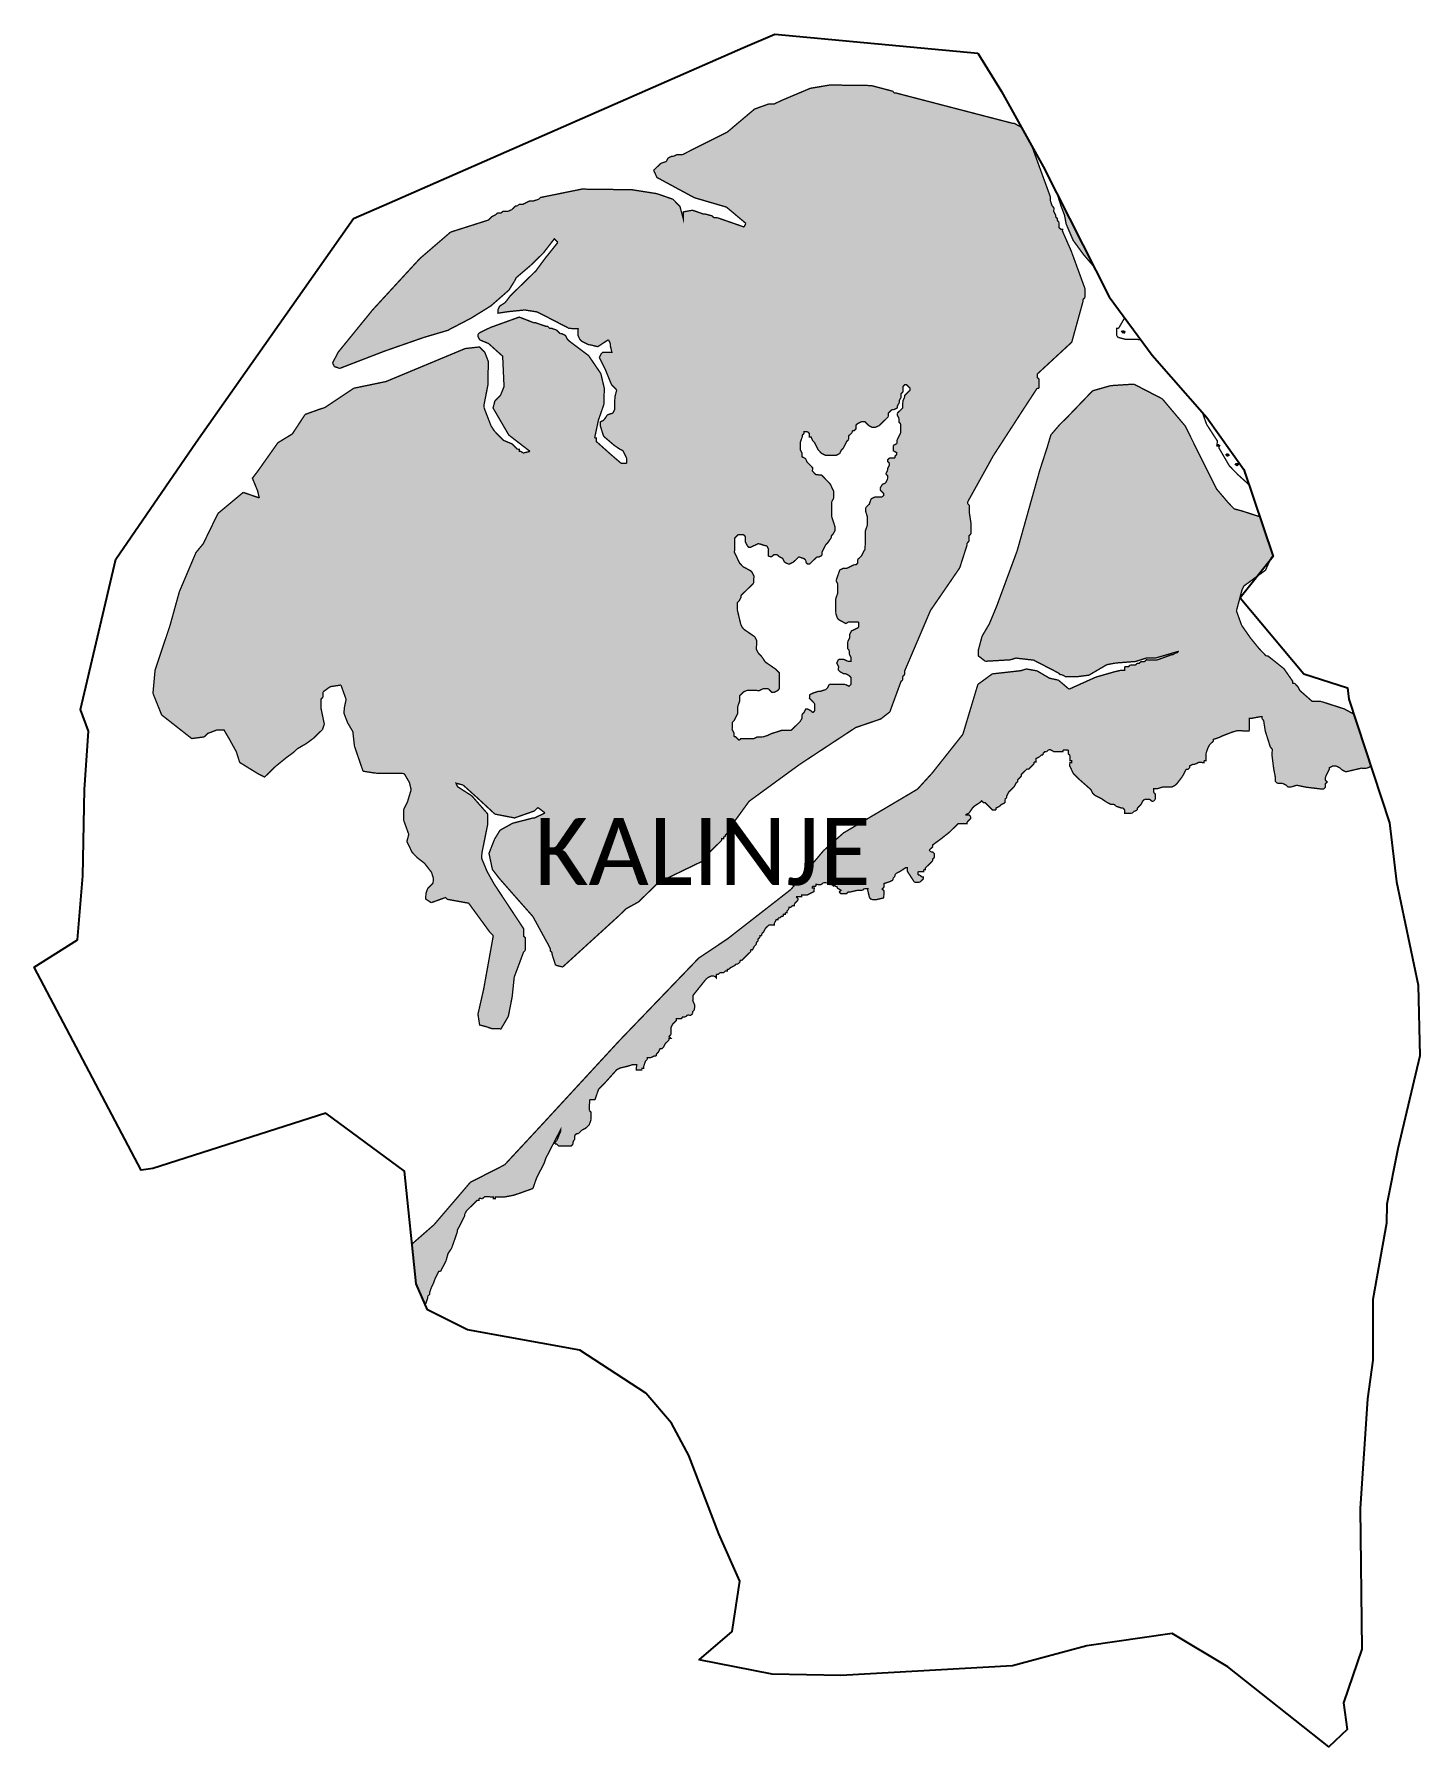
# Model space of a CAD drawing. Header units: metres. Extents: x 290282 to 293385, y 1993059 to 1996895.
import ezdxf

# ---------------------------------------------------------------- set-up
doc = ezdxf.new("R2010")
doc.units = ezdxf.units.M
doc.header["$MEASUREMENT"] = 0
for name, color, linetype in [('MANGROOVES', 112, 'Continuous'), ('village', 3, 'Continuous'), ('VILLAGE NAME', 250, 'Continuous')]:
    doc.layers.add(name, color=color, linetype=linetype)
doc.styles.get("Standard").update_dxf_attribs({"font": 'simplex.shx'})

msp = doc.modelspace()

# ---------------------------------------------------------------- texts
at = {"layer": 'VILLAGE NAME', "insert": (291401.3, 1995139.3), "char_height": 150, "attachment_point": 1}
msp.add_mtext_dynamic_manual_height_columns('{\\fCalibri|b0|i0|c0|p34;KALINJE}', width=1877.914, gutter_width=1, heights=[0], dxfattribs=at)

# ---------------------------------------------------------------- hatches: boundary and pattern name
at = {"layer": 'MANGROOVES'}
h = msp.add_hatch(dxfattribs=at)
h.set_pattern_fill('GRASS', color=256, scale=30)
h.paths.add_polyline_path([(291825.5, 1995097.6), (291825.5, 1995093.6), (291821.5, 1995093.7), (291821.4, 1995089.7), (291801.1, 1995069.9), (291797.1, 1995066), (291793, 1995062), (291776.7, 1995042.2), (291679.9, 1994995.4), (291635.3, 1994951.9), (291607, 1994936.2), (291590.8, 1994920.4), (291465.1, 1994805.8), (291449.1, 1994810), (291441.4, 1994834.2), (291441.5, 1994838.2), (291437.5, 1994842.2), (291437.6, 1994846.2), (291433.7, 1994854.3), (291398.4, 1994918.9), (291359, 1994963.5), (291323.4, 1995004), (291307.7, 1995024.3), (291300.1, 1995060.4), (291312.6, 1995092.3), (291324.8, 1995112.2), (291353.1, 1995127.9), (291397.3, 1995139.3), (291401.3, 1995139.3), (291425.5, 1995151), (291409.7, 1995163.2), (291401.5, 1995155.3), (291357.3, 1995139.8), (291313.3, 1995148.4), (291273.7, 1995185), (291242, 1995213.5), (291226, 1995217.7), (291230, 1995209.6), (291261.7, 1995189.2), (291297.3, 1995148.6), (291297, 1995124.6), (291284.1, 1995060.6), (291283.9, 1995048.6), (291295.6, 1995020.4), (291311.3, 1994992.2), (291378, 1994891.1), (291377.8, 1994875.1), (291381.8, 1994871), (291381.4, 1994843), (291377.4, 1994839), (291356.6, 1994783.2), (291352, 1994739.2), (291343.4, 1994695.2), (291327, 1994667.3), (291307, 1994667.6), (291295, 1994671.8), (291279.1, 1994676), (291275.4, 1994700.1), (291288.1, 1994756), (291309.7, 1994876), (291301.8, 1994884.1), (291254.6, 1994948.8), (291206.6, 1994957.5), (291202.7, 1994961.5), (291170.5, 1994949.9), (291158.5, 1994958.1), (291158.7, 1994970.1), (291162.9, 1994982.1), (291175, 1994993.9), (291175.2, 1995006), (291171.3, 1995018), (291155.6, 1995038.3), (291139.7, 1995050.5), (291127.9, 1995062.7), (291116.2, 1995086.9), (291120.4, 1995102.9), (291108.8, 1995135.1), (291109.1, 1995159.1), (291117.3, 1995175), (291125.7, 1995203), (291121.9, 1995219.1), (291110.1, 1995239.3), (291046, 1995240.1), (291018, 1995244.5), (290998.7, 1995300.8), (290995.2, 1995332.9), (290983.4, 1995353.1), (290975.6, 1995373.3), (290975.8, 1995385.3), (290980.1, 1995405.3), (290968.5, 1995437.5), (290944.4, 1995433.8), (290928.2, 1995422), (290928, 1995410), (290924, 1995406), (290923.7, 1995386), (290931.3, 1995349.8), (290927.1, 1995337.8), (290906.8, 1995318.1), (290890.6, 1995306.2), (290870.4, 1995294.5), (290862.3, 1995286.6), (290846.1, 1995274.8), (290821.8, 1995255), (290797.5, 1995231.3), (290781.6, 1995239.5), (290741.8, 1995264.1), (290734.1, 1995288.3), (290718.5, 1995316.5), (290706.7, 1995336.7), (290690.7, 1995336.9), (290670.5, 1995329.2), (290662.4, 1995321.3), (290634.3, 1995317.6), (290566.9, 1995370.6), (290547.5, 1995418.9), (290552.2, 1995471), (290585.6, 1995570.7), (290606.6, 1995646.6), (290643.8, 1995734.3), (290660.1, 1995754.1), (290693, 1995821.8), (290749.7, 1995869.1), (290773.7, 1995860.8), (290785.6, 1995856.7), (290781.8, 1995872.7), (290770.2, 1995900.9), (290782.4, 1995916.8), (290827.3, 1995980.3), (290859.6, 1996000), (290888.3, 1996043.7), (290920.5, 1996055.3), (290932.5, 1996059.1), (290997.2, 1996102.4), (291069.5, 1996117.4), (291246.8, 1996191.3), (291278.9, 1996194.9), (291290.8, 1996182.7), (291298.5, 1996162.5), (291297.8, 1996110.4), (291289.2, 1996066.5), (291289.1, 1996058.5), (291304.6, 1996018.2), (291312.5, 1996006.1), (291332.3, 1995985.8), (291352.2, 1995977.5), (291364, 1995965.3), (291368.1, 1995965.3), (291368, 1995961.2), (291372, 1995961.2), (291376, 1995957.1), (291392, 1995960.9), (291344.4, 1995997.6), (291309.2, 1996058.2), (291313.4, 1996074.2), (291325.6, 1996086), (291333.8, 1996106), (291330.7, 1996174.1), (291299, 1996202.6), (291279.1, 1996210.9), (291273.9, 1996221.6), (291279.3, 1996226.9), (291303.5, 1996238.6), (291367.9, 1996261.8), (291399.8, 1996249.4), (291403.8, 1996249.3), (291427.8, 1996241), (291431.8, 1996240.9), (291435.7, 1996236.9), (291439.7, 1996236.8), (291451.7, 1996232.7), (291459.6, 1996224.5), (291463.6, 1996224.5), (291471.6, 1996220.4), (291475.5, 1996212.3), (291479.4, 1996208.3), (291523.1, 1996175.6), (291550.6, 1996135.2), (291558.2, 1996103), (291557.7, 1996067), (291545.2, 1996031.1), (291536.7, 1995991.1), (291540.7, 1995991), (291540.6, 1995983), (291572.3, 1995954.6), (291596, 1995934.2), (291608.1, 1995934.1), (291608.2, 1995946.1), (291600.4, 1995962.2), (291592.5, 1995966.3), (291580.5, 1995974.5), (291556.8, 1995994.8), (291549.1, 1996019), (291549.2, 1996027), (291557.2, 1996030.9), (291565.4, 1996042.8), (291577.5, 1996046.7), (291581.6, 1996054.6), (291582, 1996082.7), (291586.2, 1996098.7), (291582.2, 1996102.7), (291574.3, 1996110.8), (291560.3, 1996145.2), (291547.1, 1996171.3), (291551.2, 1996179.3), (291555.2, 1996183.2), (291575.3, 1996183), (291571.5, 1996199), (291571.5, 1996203), (291567.6, 1996211.1), (291543.4, 1996195.4), (291527.4, 1996199.6), (291523.4, 1996199.7), (291507.5, 1996207.9), (291503.5, 1996212), (291499.6, 1996220), (291499.8, 1996236), (291479.8, 1996236.3), (291440, 1996256.9), (291408.1, 1996273.3), (291380.2, 1996277.7), (291344, 1996274.1), (291320, 1996270.5), (291320.1, 1996278.5), (291324.2, 1996286.4), (291336.3, 1996294.3), (291348.5, 1996310.2), (291368.8, 1996329.9), (291405.3, 1996365.5), (291425.7, 1996393.3), (291454.3, 1996429), (291446.4, 1996437.1), (291421.9, 1996405.4), (291393.5, 1996377.7), (291361.1, 1996350.1), (291357, 1996342.1), (291344.7, 1996322.2), (291304.1, 1996286.7), (291259.7, 1996259.2), (291207.3, 1996231.9), (291155, 1996216.5), (291066.4, 1996185.6), (290965.7, 1996146.8), (290953.8, 1996151), (290949.9, 1996159.1), (290962.2, 1996183), (291039.6, 1996278.1), (291145.3, 1996393), (291214.1, 1996452.2), (291298.6, 1996479.1), (291302.7, 1996483.1), (291306.8, 1996487), (291314.8, 1996490.9), (291318.9, 1996494.9), (291326.9, 1996494.8), (291331, 1996498.7), (291343, 1996498.6), (291351, 1996502.5), (291355.1, 1996506.4), (291359.2, 1996510.4), (291363.2, 1996510.3), (291367.2, 1996514.3), (291375.2, 1996514.2), (291383.3, 1996518.1), (291391.4, 1996522), (291399.4, 1996521.9), (291411.5, 1996525.7), (291415.5, 1996529.7), (291507.9, 1996548.5), (291620.1, 1996547.1), (291676.1, 1996538.3), (291712, 1996525.8), (291727.8, 1996509.6), (291735.4, 1996481.4), (291735.6, 1996497.5), (291755.7, 1996501.2), (291779.7, 1996492.9), (291783.7, 1996492.8), (291799.6, 1996488.6), (291803.6, 1996484.5), (291811.6, 1996484.4), (291871.4, 1996463.6), (291875.5, 1996471.6), (291831.9, 1996508.2), (291760.1, 1996529.2), (291676.5, 1996574.4), (291668.7, 1996590.5), (291685, 1996606.3), (291697, 1996610.2), (291701.2, 1996618.1), (291709.2, 1996622), (291713.2, 1996622), (291721.3, 1996625.9), (291733.3, 1996625.7), (291834.1, 1996676.5), (291894.9, 1996727.8), (291927.1, 1996739.4), (291939.1, 1996739.3), (291955.3, 1996747.1), (292019.7, 1996774.3), (292063.9, 1996781.7), (292156.1, 1996780.5), (292204, 1996767.9), (292207.9, 1996763.8), (292211.9, 1996763.7), (292471.5, 1996696.2), (292475.5, 1996696.2), (292491.8, 1996687.8), (292541, 1996599), (292653.7, 1996376.2), (292631.9, 1996401.6), (292608.3, 1996433.9), (292592.8, 1996470.2), (292589, 1996490.3), (292581.3, 1996510.4), (292573.8, 1996534.1), (292541, 1996599), (292516.6, 1996643.1), (292557.5, 1996530.8), (292557.4, 1996522.8), (292561.2, 1996510.7), (292565.2, 1996506.6), (292565.1, 1996498.6), (292569, 1996490.6), (292568.9, 1996486.6), (292572.9, 1996482.5), (292572.8, 1996478.5), (292576.8, 1996474.4), (292576.6, 1996462.4), (292580.6, 1996458.4), (292584.6, 1996458.3), (292584.5, 1996454.3), (292604, 1996410), (292634.9, 1996325.4), (292634.7, 1996305.4), (292630.6, 1996301.4), (292630.6, 1996297.4), (292605.3, 1996205.6), (292528.3, 1996134.4), (292528.2, 1996126.4), (292532.1, 1996122.4), (292531.9, 1996102.3), (292527.8, 1996102.4), (292499.2, 1996058.7), (292429.7, 1995951.4), (292372.3, 1995847.9), (292372.2, 1995843.9), (292376.2, 1995839.9), (292375.9, 1995823.8), (292379.6, 1995799.7), (292379.3, 1995775.7), (292375.3, 1995771.7), (292375.1, 1995759.7), (292371, 1995755.8), (292371, 1995751.8), (292354.3, 1995699.9), (292288.9, 1995604.6), (292231.1, 1995469.1), (292231, 1995461), (292226.9, 1995457.1), (292226.8, 1995449.1), (292222.7, 1995445.1), (292197.8, 1995377.3), (292177.6, 1995361.5), (292121.2, 1995342.2), (291995.9, 1995259.7), (291882.7, 1995177.1), (291833.7, 1995109.6), (291833.6, 1995105.6), (291829.6, 1995101.6), (291829.5, 1995097.6)])
h.paths.add_polyline_path([(291856.4, 1995622.2), (291860.5, 1995626.2), (291864.6, 1995634.1), (291864.6, 1995638.2), (291889, 1995661.9), (291893.1, 1995665.8), (291893.3, 1995681.9), (291889.4, 1995689.9), (291885.4, 1995694), (291877.4, 1995698.1), (291869.5, 1995702.2), (291861.6, 1995710.3), (291857.7, 1995718.4), (291853.8, 1995726.5), (291849.9, 1995734.5), (291850.3, 1995766.6), (291854.4, 1995770.5), (291858.4, 1995774.5), (291870.4, 1995774.3), (291874.4, 1995770.3), (291874.2, 1995758.3), (291878.1, 1995750.2), (291882.1, 1995746.1), (291886.1, 1995746.1), (291902.2, 1995753.9), (291906.2, 1995753.8), (291918.2, 1995749.7), (291922.2, 1995749.6), (291926.1, 1995741.5), (291925.9, 1995725.5), (291933.9, 1995725.4), (291938, 1995729.4), (291946, 1995729.3), (291949.9, 1995725.2), (291957.9, 1995721.1), (291961.8, 1995713), (291969.7, 1995708.9), (291973.8, 1995708.9), (291981.8, 1995712.8), (291985.9, 1995716.7), (291989.9, 1995720.7), (291994, 1995724.6), (292006, 1995720.5), (292009.9, 1995716.4), (292009.9, 1995712.4), (292013.8, 1995708.3), (292017.8, 1995708.3), (292021.9, 1995712.2), (292025.9, 1995716.2), (292034.1, 1995724.1), (292038.1, 1995724.1), (292046.1, 1995728), (292046.2, 1995736), (292050.3, 1995743.9), (292054.5, 1995751.9), (292058.5, 1995755.8), (292066.7, 1995767.8), (292066.7, 1995771.8), (292070.8, 1995775.7), (292074.9, 1995783.7), (292075, 1995791.7), (292071.2, 1995803.8), (292067.3, 1995815.8), (292067.7, 1995847.9), (292071.8, 1995855.9), (292072.1, 1995871.9), (292068.1, 1995880), (292064.2, 1995888), (292060.3, 1995892.1), (292052.4, 1995900.2), (292048.4, 1995904.3), (292044.5, 1995908.3), (292032.5, 1995908.5), (292024.6, 1995916.6), (292024.7, 1995924.6), (292020.7, 1995928.7), (292012.8, 1995936.8), (292008.9, 1995944.8), (292000.9, 1995949), (292001, 1995957), (291997.1, 1995965), (291997.3, 1995981.1), (292001.5, 1995993), (292001.6, 1995997), (292005.6, 1996001), (292005.7, 1996005), (292013.7, 1996004.9), (292017.6, 1996000.8), (292017.5, 1995992.8), (292021.5, 1995992.8), (292025.4, 1995984.7), (292029.4, 1995980.6), (292033.3, 1995972.6), (292037.2, 1995964.5), (292045.1, 1995956.4), (292053.1, 1995952.3), (292077.1, 1995952), (292085.2, 1995955.9), (292089.3, 1995963.8), (292093.3, 1995967.8), (292101.6, 1995983.7), (292105.6, 1995987.7), (292105.7, 1995995.7), (292109.8, 1995999.6), (292113.8, 1996003.6), (292113.9, 1996007.6), (292117.9, 1996007.5), (292122, 1996011.5), (292122.1, 1996019.5), (292126.1, 1996023.5), (292134.2, 1996027.4), (292142.2, 1996027.3), (292146.2, 1996023.2), (292150.1, 1996019.1), (292158.1, 1996015), (292166.1, 1996014.9), (292174.1, 1996018.8), (292178.2, 1996022.8), (292186.3, 1996030.7), (292190.4, 1996034.6), (292194.4, 1996038.6), (292194.5, 1996046.6), (292202.7, 1996054.5), (292206.7, 1996054.5), (292214.7, 1996058.4), (292214.8, 1996062.4), (292218.9, 1996070.3), (292218.9, 1996074.4), (292223.1, 1996082.3), (292223.2, 1996090.3), (292227.2, 1996094.3), (292227.4, 1996106.3), (292231.4, 1996110.3), (292235.4, 1996110.2), (292239.4, 1996106.1), (292243.4, 1996102.1), (292243.3, 1996098.1), (292239.2, 1996094.1), (292235.2, 1996090.2), (292231.1, 1996086.2), (292231.1, 1996082.2), (292227, 1996074.2), (292226.8, 1996058.2), (292222.7, 1996054.3), (292218.6, 1996050.3), (292214.6, 1996046.4), (292214.5, 1996042.3), (292218.4, 1996034.3), (292218.3, 1996026.3), (292222.3, 1996022.2), (292222, 1996002.2), (292217.9, 1995994.2), (292213.8, 1995986.3), (292213.7, 1995978.2), (292205.6, 1995974.3), (292205.5, 1995962.3), (292213.4, 1995958.2), (292213.4, 1995954.2), (292209.3, 1995950.2), (292209.3, 1995946.2), (292197.2, 1995946.4), (292193.2, 1995942.4), (292193.1, 1995938.4), (292197.1, 1995934.4), (292197, 1995930.4), (292192.9, 1995922.4), (292192.9, 1995918.4), (292188.8, 1995910.4), (292192.7, 1995906.4), (292192.6, 1995898.4), (292188.5, 1995890.4), (292180.4, 1995886.5), (292176.3, 1995878.5), (292176.3, 1995874.5), (292180.2, 1995870.5), (292184.2, 1995866.4), (292184.1, 1995862.4), (292180.1, 1995858.5), (292164, 1995858.7), (292156, 1995854.8), (292151.8, 1995842.8), (292143.7, 1995834.9), (292143.6, 1995826.9), (292147.4, 1995814.8), (292147.2, 1995794.8), (292143, 1995782.8), (292142.5, 1995742.7), (292138.4, 1995734.8), (292134.3, 1995726.8), (292126.1, 1995718.9), (292126, 1995710.9), (292122, 1995706.9), (292118, 1995707), (292109.9, 1995703.1), (292101.8, 1995699.2), (292093.8, 1995699.3), (292085.8, 1995695.4), (292081.6, 1995683.4), (292077.4, 1995671.4), (292081.3, 1995663.4), (292081.1, 1995643.3), (292076.9, 1995631.4), (292076.5, 1995599.3), (292080.3, 1995587.2), (292084.3, 1995583.2), (292100.2, 1995575), (292104.3, 1995578.9), (292128.3, 1995578.6), (292128.2, 1995566.6), (292112, 1995558.8), (292107.9, 1995550.8), (292107.8, 1995542.8), (292103.7, 1995534.8), (292103.5, 1995518.8), (292107.4, 1995514.8), (292107.3, 1995506.7), (292111.2, 1995498.7), (292111.1, 1995490.7), (292103.1, 1995490.8), (292095.2, 1995494.9), (292083.1, 1995495), (292079, 1995487.1), (292082.9, 1995479), (292082.8, 1995471), (292086.8, 1995466.9), (292094.7, 1995462.8), (292098.8, 1995462.8), (292106.7, 1995458.7), (292110.7, 1995454.6), (292110.5, 1995438.6), (292106.4, 1995434.6), (292098.4, 1995438.7), (292062.4, 1995439.2), (292058.3, 1995431.2), (292054.2, 1995427.3), (292042.1, 1995423.4), (292038.1, 1995423.5), (292026.1, 1995419.6), (292018, 1995415.7), (292017.9, 1995407.7), (292021.8, 1995403.7), (292025.8, 1995399.6), (292029.8, 1995395.5), (292029.5, 1995379.5), (292025.5, 1995375.6), (292021.5, 1995379.6), (292013.6, 1995383.7), (292009.6, 1995383.8), (292005.5, 1995375.8), (292001.4, 1995371.9), (292001.3, 1995363.9), (291997.2, 1995355.9), (291993.1, 1995351.9), (291985, 1995344), (291980.9, 1995340.1), (291976.9, 1995336.1), (291956.9, 1995336.4), (291944.8, 1995332.5), (291932.7, 1995328.7), (291924.7, 1995324.8), (291912.6, 1995320.9), (291900.6, 1995321.1), (291892.5, 1995317.2), (291864.5, 1995317.6), (291860.4, 1995313.6), (291852.5, 1995321.7), (291848.5, 1995321.8), (291848.6, 1995329.8), (291844.7, 1995337.9), (291844.9, 1995353.9), (291849, 1995357.8), (291853.1, 1995365.8), (291857.2, 1995373.8), (291857.4, 1995389.8), (291861.5, 1995401.8), (291861.7, 1995413.8), (291865.8, 1995417.7), (291869.8, 1995421.7), (291877.9, 1995425.6), (291905.9, 1995425.2), (291914, 1995429.1), (291926, 1995429), (291933.9, 1995420.8), (291937.9, 1995420.8), (291946, 1995424.7), (291950.1, 1995428.6), (291950.5, 1995464.7), (291942.6, 1995472.8), (291918.8, 1995489.2), (291910.9, 1995501.3), (291903, 1995509.4), (291899.1, 1995517.5), (291899.4, 1995537.5), (291895.5, 1995545.6), (291883.6, 1995553.7), (291871.7, 1995561.9), (291867.7, 1995566), (291863.8, 1995574), (291856.2, 1995606.2)], flags=16)
h = msp.add_hatch(dxfattribs=at)
h.set_pattern_fill('GRASS', color=256, scale=30)
h.paths.add_polyline_path([(292723.6, 1996259.9), (292709.9, 1996236.2), (292705.9, 1996236.3), (292705.7, 1996220.3), (292709.6, 1996216.2), (292725.6, 1996212), (292759.5, 1996211.5)])
h = msp.add_hatch(dxfattribs=at)
h.set_pattern_fill('GRASS', color=256, scale=30)
h.paths.add_polyline_path([(293021.3, 1995681.7), (293049, 1995716.4), (293051.8, 1995722.8), (293055.8, 1995726.8), (293026.1, 1995814.7), (292985.1, 1995827.9), (292969.1, 1995832.1), (292957.2, 1995844.3), (292929.6, 1995876.7), (292859.3, 1996017.9), (292808, 1996078.7), (292744.3, 1996111.6), (292692.2, 1996108.2), (292652, 1996096.7), (292595.1, 1996037.4), (292591.1, 1996033.4), (292582.9, 1996025.5), (292578.9, 1996021.6), (292558.5, 1995997.8), (292550.2, 1995969.8), (292533.4, 1995917.9), (292483, 1995738.3), (292437.3, 1995614.6), (292420.8, 1995574.8), (292404.4, 1995546.9), (292395.9, 1995515), (292395.8, 1995503), (292411.7, 1995490.7), (292467.8, 1995494), (292479.9, 1995497.9), (292519.9, 1995493.3), (292575.6, 1995464.5), (292579.6, 1995460.5), (292583.6, 1995460.4), (292591.5, 1995456.3), (292615.6, 1995456), (292643.7, 1995459.6), (292684, 1995483.2), (292704.1, 1995486.9), (292748.2, 1995490.3), (292772.4, 1995498), (292792.4, 1995497.8), (292844.7, 1995513.1), (292840.6, 1995509.2), (292836.6, 1995509.2), (292832.6, 1995505.3), (292828.6, 1995505.3), (292796.4, 1995493.7), (292772.3, 1995494), (292768.3, 1995490.1), (292760.3, 1995490.2), (292756.2, 1995486.2), (292752.2, 1995486.3), (292748.1, 1995482.3), (292736.1, 1995482.5), (292732.1, 1995478.5), (292724, 1995478.6), (292723.9, 1995470.6), (292715.9, 1995470.7), (292699.8, 1995466.9), (292659.6, 1995455.4), (292599.2, 1995428.2), (292575.4, 1995448.5), (292555.4, 1995452.8), (292527.6, 1995469.2), (292503.6, 1995473.5), (292491.5, 1995469.7), (292427.3, 1995462.5), (292395, 1995438.9), (292361.4, 1995327.1), (292292.2, 1995239.8), (292259.7, 1995204.2), (292094.1, 1995106.2), (292049.5, 1995066.7), (291976.2, 1994979.5), (291834.5, 1994869.1), (291769.9, 1994825.9), (291591.1, 1994639.8), (291412.3, 1994445.8), (291335.1, 1994362.7), (291258.4, 1994323.6), (291177, 1994228.5), (291127.5, 1994185.1), (291136.9, 1994096), (291155.8, 1994052.3), (291158.7, 1994052.4), (291162.9, 1994064.4), (291162.9, 1994068.4), (291167, 1994072.3), (291167, 1994076.3), (291171.2, 1994088.3), (291175.3, 1994096.3), (291179.5, 1994108.2), (291187.7, 1994124.1), (291191.7, 1994124.1), (291199.9, 1994140), (291204, 1994148), (291208.3, 1994163.9), (291216.4, 1994175.9), (291224.8, 1994199.8), (291228.9, 1994211.8), (291229, 1994215.8), (291233.1, 1994223.7), (291241.3, 1994239.7), (291245.4, 1994247.6), (291245.5, 1994251.6), (291249.6, 1994259.6), (291253.6, 1994263.5), (291257.7, 1994267.5), (291265.8, 1994275.4), (291269.9, 1994279.4), (291273.9, 1994283.3), (291277.9, 1994283.3), (291278, 1994287.3), (291286, 1994287.2), (291290.1, 1994291.1), (291310.1, 1994290.9), (291310, 1994286.9), (291314, 1994286.8), (291314.1, 1994290.8), (291334.1, 1994290.5), (291354.2, 1994294.3), (291366.3, 1994298.1), (291398.5, 1994309.7), (291406.8, 1994333.7), (291423.3, 1994365.5), (291427.4, 1994377.5), (291448, 1994417.3), (291460.3, 1994441.2), (291460.3, 1994437.2), (291452, 1994417.2), (291447.9, 1994413.3), (291447.9, 1994409.3), (291451.9, 1994409.2), (291455.8, 1994405.2), (291483.9, 1994404.8), (291487.9, 1994408.8), (291488, 1994412.8), (291492.1, 1994420.7), (291492.2, 1994428.7), (291496.3, 1994432.7), (291500.3, 1994432.6), (291508.4, 1994440.6), (291516.5, 1994444.5), (291520.5, 1994448.4), (291524.6, 1994452.4), (291528.7, 1994464.3), (291528.9, 1994480.4), (291525, 1994484.4), (291525.3, 1994508.5), (291537.3, 1994508.3), (291545.6, 1994532.2), (291557.8, 1994544.1), (291586.3, 1994575.8), (291594.4, 1994579.7), (291610.4, 1994583.5), (291622.5, 1994587.3), (291630.5, 1994587.2), (291630.4, 1994575.2), (291642.4, 1994575.1), (291642.4, 1994579.1), (291646.4, 1994579), (291646.5, 1994583), (291650.6, 1994595), (291654.7, 1994598.9), (291654.8, 1994602.9), (291662.8, 1994602.8), (291670.8, 1994606.7), (291674.8, 1994606.7), (291674.9, 1994610.7), (291679, 1994614.7), (291683.1, 1994622.6), (291687.1, 1994622.6), (291691.1, 1994626.5), (291695.2, 1994634.5), (291699.3, 1994638.4), (291703.4, 1994642.4), (291703.4, 1994646.4), (291707.4, 1994646.3), (291703.5, 1994650.4), (291707.5, 1994654.4), (291707.7, 1994670.4), (291711.8, 1994678.3), (291715.9, 1994682.3), (291720, 1994686.3), (291720, 1994690.3), (291732, 1994690.1), (291732.1, 1994694.1), (291740.1, 1994694), (291744.2, 1994698), (291752.2, 1994697.9), (291756.2, 1994701.8), (291756.3, 1994705.8), (291760.3, 1994709.8), (291760.5, 1994721.8), (291756.6, 1994729.9), (291756.8, 1994741.9), (291785.3, 1994777.6), (291789.3, 1994781.5), (291797.4, 1994785.4), (291805.4, 1994785.3), (291809.4, 1994781.3), (291809.5, 1994789.3), (291813.5, 1994789.2), (291817.5, 1994793.2), (291825.5, 1994793.1), (291829.6, 1994797), (291833.6, 1994797), (291833.7, 1994801), (291837.7, 1994800.9), (291841.7, 1994804.9), (291849.8, 1994808.8), (291853.8, 1994812.7), (291857.9, 1994812.7), (291861.9, 1994816.6), (291862, 1994820.7), (291866, 1994820.6), (291870, 1994824.6), (291886.3, 1994840.4), (291886.3, 1994844.4), (291890.3, 1994844.3), (291894.4, 1994852.3), (291898.5, 1994856.2), (291898.5, 1994860.2), (291902.6, 1994864.2), (291902.7, 1994868.2), (291906.7, 1994872.2), (291906.8, 1994876.2), (291910.8, 1994876.1), (291910.8, 1994880.1), (291914.9, 1994884.1), (291919, 1994892), (291927.1, 1994899.9), (291939.1, 1994899.8), (291939.2, 1994903.8), (291943.3, 1994911.8), (291947.3, 1994911.7), (291947.3, 1994915.7), (291951.4, 1994915.7), (291955.4, 1994919.6), (291959.4, 1994919.6), (291959.5, 1994923.6), (291963.5, 1994923.5), (291963.5, 1994927.5), (291967.5, 1994927.5), (291967.6, 1994931.5), (291971.6, 1994935.4), (291971.7, 1994939.4), (291975.7, 1994939.4), (291979.8, 1994943.3), (291983.8, 1994943.3), (291983.8, 1994947.3), (291987.9, 1994951.3), (291991.9, 1994955.2), (291992, 1994959.2), (291988, 1994963.3), (292000.1, 1994963.1), (292000.1, 1994967.1), (292012.1, 1994967), (292020.2, 1994970.9), (292028.3, 1994974.8), (292028.4, 1994982.8), (292024.4, 1994982.8), (292024.4, 1994986.8), (292032.4, 1994986.7), (292032.5, 1994990.7), (292044.5, 1994990.6), (292048.6, 1994994.5), (292056.6, 1994994.4), (292064.5, 1994990.3), (292068.5, 1994990.3), (292072.5, 1994986.2), (292072.5, 1994990.2), (292076.5, 1994986.2), (292080.5, 1994986.1), (292080.4, 1994982.1), (292088.4, 1994978), (292084.3, 1994974), (292088.3, 1994970), (292100.3, 1994969.8), (292104.4, 1994973.8), (292108.4, 1994973.7), (292124.5, 1994977.5), (292136.5, 1994977.4), (292140.5, 1994981.3), (292148.6, 1994981.2), (292148.5, 1994977.2), (292152.3, 1994961.1), (292156.2, 1994957.1), (292168.3, 1994956.9), (292184.3, 1994960.7), (292184.6, 1994976.7), (292180.6, 1994980.8), (292184.7, 1994984.7), (292184.8, 1994992.8), (292196.8, 1994996.6), (292204.9, 1995000.5), (292205, 1995004.5), (292209, 1995008.5), (292209.1, 1995012.5), (292213.1, 1995016.4), (292221.2, 1995020.3), (292233.3, 1995028.2), (292237.3, 1995028.1), (292237.2, 1995020.1), (292252.9, 1994995.9), (292264.9, 1994995.7), (292269, 1994999.7), (292273.1, 1995003.6), (292273.1, 1995007.6), (292269.1, 1995007.7), (292265.2, 1995011.7), (292261.1, 1995011.8), (292261.3, 1995019.8), (292273.3, 1995019.7), (292273.3, 1995023.7), (292277.3, 1995023.6), (292277.4, 1995027.6), (292281.4, 1995031.6), (292285.5, 1995035.5), (292289.6, 1995039.5), (292293.6, 1995043.4), (292293.7, 1995047.4), (292297.7, 1995051.4), (292297.8, 1995059.4), (292293.9, 1995063.5), (292289.9, 1995063.5), (292285.9, 1995067.6), (292290, 1995071.5), (292294, 1995075.5), (292294.1, 1995079.5), (292310.3, 1995091.3), (292330.5, 1995107.1), (292342.7, 1995118.9), (292346.7, 1995122.9), (292350.8, 1995126.8), (292370.8, 1995126.6), (292370.9, 1995130.6), (292374.9, 1995134.5), (292379, 1995138.5), (292379.1, 1995142.5), (292375.1, 1995146.6), (292367.1, 1995146.7), (292375.2, 1995150.6), (292383.3, 1995162.5), (292387.4, 1995166.4), (292399.5, 1995174.3), (292403.6, 1995178.3), (292407.5, 1995174.2), (292411.5, 1995174.1), (292427.3, 1995157.9), (292435.4, 1995157.8), (292435.4, 1995161.8), (292443.5, 1995165.7), (292447.5, 1995169.7), (292455.6, 1995173.6), (292455.7, 1995181.6), (292459.8, 1995185.5), (292459.8, 1995189.5), (292463.9, 1995197.5), (292468, 1995201.5), (292476.1, 1995209.4), (292480.2, 1995217.3), (292484.3, 1995221.3), (292484.3, 1995225.3), (292488.4, 1995229.2), (292492.4, 1995233.2), (292492.5, 1995237.2), (292496.5, 1995241.2), (292500.6, 1995245.1), (292504.7, 1995249.1), (292508.7, 1995249), (292516.8, 1995256.9), (292520.8, 1995260.9), (292520.9, 1995264.9), (292524.9, 1995264.8), (292525, 1995272.8), (292533.1, 1995276.7), (292537.1, 1995280.7), (292541.1, 1995280.6), (292541.2, 1995284.7), (292545.2, 1995288.6), (292549.3, 1995288.6), (292553.3, 1995292.5), (292557.3, 1995292.5), (292565.3, 1995288.3), (292585.3, 1995288.1), (292585.4, 1995292.1), (292597.4, 1995291.9), (292597.3, 1995283.9), (292601.2, 1995279.9), (292601.1, 1995267.8), (292605.1, 1995267.8), (292605, 1995263.8), (292601, 1995263.8), (292600.9, 1995255.8), (292608.7, 1995239.7), (292616.6, 1995231.6), (292620.6, 1995227.5), (292648.3, 1995203.1), (292652.2, 1995195), (292656.2, 1995191), (292672.1, 1995182.8), (292684, 1995174.6), (292692, 1995170.5), (292700, 1995170.4), (292703.9, 1995166.3), (292715.9, 1995162.1), (292719.9, 1995162.1), (292723.9, 1995158), (292723.7, 1995150), (292739.8, 1995149.8), (292743.8, 1995153.8), (292751.9, 1995157.7), (292751.9, 1995161.7), (292756, 1995165.6), (292760.1, 1995169.6), (292764.2, 1995177.5), (292768.2, 1995181.5), (292780.3, 1995181.3), (292784.2, 1995177.3), (292788.2, 1995177.2), (292792.3, 1995181.2), (292792.4, 1995193.2), (292788.5, 1995197.3), (292788.6, 1995205.3), (292796.6, 1995205.2), (292808.7, 1995209), (292828.7, 1995208.8), (292836.8, 1995212.7), (292840.8, 1995216.6), (292853, 1995232.5), (292861.3, 1995248.4), (292865.3, 1995248.4), (292869.3, 1995252.3), (292869.4, 1995256.3), (292877.5, 1995260.2), (292881.5, 1995260.2), (292889.5, 1995264.1), (292901.5, 1995263.9), (292901.6, 1995267.9), (292905.6, 1995267.9), (292905.8, 1995283.9), (292910, 1995295.9), (292914.1, 1995303.8), (292918.1, 1995307.8), (292922.2, 1995311.7), (292922.3, 1995315.7), (292934.3, 1995319.6), (292942.4, 1995323.5), (292962.5, 1995331.2), (292974.6, 1995335.1), (293002.6, 1995334.7), (293003, 1995362.8), (293007, 1995362.7), (293027.1, 1995366.5), (293031.1, 1995366.4), (293031.1, 1995362.4), (293035, 1995358.3), (293038.7, 1995334.3), (293046.4, 1995310.1), (293050.2, 1995298), (293054.2, 1995294), (293054, 1995277.9), (293057.6, 1995249.8), (293061.4, 1995229.8), (293061.3, 1995221.7), (293065.2, 1995217.7), (293077.2, 1995217.5), (293085.2, 1995213.4), (293089.2, 1995209.4), (293097.2, 1995209.3), (293109.2, 1995213.1), (293129.2, 1995208.8), (293165.2, 1995204.4), (293169.2, 1995204.3), (293173.3, 1995208.3), (293173.4, 1995216.3), (293177.4, 1995220.2), (293173.5, 1995224.3), (293173.6, 1995232.3), (293181.8, 1995248.2), (293181.9, 1995252.2), (293189.9, 1995256.1), (293197.9, 1995256), (293205.9, 1995251.9), (293209.9, 1995247.9), (293217.8, 1995243.7), (293221.8, 1995243.7), (293254, 1995251.3), (293266, 1995251.1), (293275.1, 1995255.3), (293236.5, 1995372.6), (293215.7, 1995384), (293163.8, 1995400.7), (293143.7, 1995401), (293116, 1995425.4), (293112.1, 1995433.5), (293104.2, 1995441.6), (293100.2, 1995441.7), (293100.3, 1995445.7), (293080.6, 1995474), (293044.9, 1995502.5), (293040.9, 1995502.5), (293029, 1995514.7), (293025.1, 1995518.8), (293005.4, 1995543.1), (292985.7, 1995571.4), (292974.1, 1995603.6), (292986.8, 1995651.5), (292990.9, 1995659.5)])
h = msp.add_hatch(dxfattribs=at)
h.set_pattern_fill('GRASS', color=256, scale=30)
h.paths.add_polyline_path([(292908, 1996036.7), (292897.7, 1996048.5), (292907.4, 1996021.3), (292931, 1995984.9), (292930.9, 1995972.9), (292934.9, 1995972.8), (292934.8, 1995968.8), (292958.3, 1995928.4), (292978.1, 1995908.1), (293001.7, 1995886.9), (292990.4, 1995920.3)])

# ---------------------------------------------------------------- linework, layer by layer
at = {"color": 3, "flags": 128}
msp.add_lwpolyline([(291940.4, 1996895.4), (292394.6, 1996853.2)], dxfattribs=at)
at = {"layer": 'MANGROOVES'}
for points in [[(292204, 1996767.9, 2.98, 2.98, 0), (292156.1, 1996780.5, 2.98, 2.98, 0), (292063.9, 1996781.7, 2.98, 2.98, 0), (292019.7, 1996774.3, 2.98, 2.98, 0), (291955.3, 1996747.1, 0, 0, 0)], [(292471.5, 1996696.2, 2.98, 2.98, 0), (292211.9, 1996763.7, 2.98, 2.98, 0), (292207.9, 1996763.8, 2.98, 2.98, 0), (292204, 1996767.9, 0, 0, 0)], [(291955.3, 1996747.1, 2.98, 2.98, 0), (291939.1, 1996739.3, 2.98, 2.98, 0), (291927.1, 1996739.4, 0, 0, 0)], [(292491.4, 1996687.9, 2.98, 2.98, 0), (292475.5, 1996696.2, 2.98, 2.98, 0), (292471.5, 1996696.2, 0, 0, 0)], [(292561.2, 1996510.7, 2.98, 2.98, 0), (292557.4, 1996522.8, 2.98, 2.98, 0), (292557.5, 1996530.8, 2.98, 2.98, 0), (292514.9, 1996647.6, 0, 0, 0)], [(291713.2, 1996622, 2.98, 2.98, 0), (291709.2, 1996622, 2.98, 2.98, 0), (291701.2, 1996618.1, 0, 0, 0)], [(291668.7, 1996590.5, 2.98, 2.98, 0), (291676.5, 1996574.4, 2.98, 2.98, 0), (291760.1, 1996529.2, 0, 0, 0)], [(291676.1, 1996538.3, 2.98, 2.98, 0), (291620.1, 1996547.1, 2.98, 2.98, 0), (291507.9, 1996548.5, 2.98, 2.98, 0), (291415.5, 1996529.7, 0, 0, 0)], [(291783.7, 1996492.8, 2.98, 2.98, 0), (291779.7, 1996492.9, 2.98, 2.98, 0), (291755.7, 1996501.2, 2.98, 2.98, 0), (291735.6, 1996497.5, 2.98, 2.98, 0), (291735.4, 1996481.4, 2.98, 2.98, 0), (291727.8, 1996509.6, 2.98, 2.98, 0), (291712, 1996525.8, 2.98, 2.98, 0), (291676.1, 1996538.3, 0, 0, 0)], [(291306.8, 1996487, 2.98, 2.98, 0), (291302.7, 1996483.1, 2.98, 2.98, 0), (291298.6, 1996479.1, 0, 0, 0)], [(291318.9, 1996494.9, 2.98, 2.98, 0), (291314.8, 1996490.9, 2.98, 2.98, 0), (291306.8, 1996487, 0, 0, 0)], [(291331, 1996498.7, 2.98, 2.98, 0), (291326.9, 1996494.8, 2.98, 2.98, 0), (291318.9, 1996494.9, 0, 0, 0)], [(291363.2, 1996510.3, 2.98, 2.98, 0), (291359.2, 1996510.4, 2.98, 2.98, 0), (291355.1, 1996506.4, 0, 0, 0)], [(291803.6, 1996484.5, 2.98, 2.98, 0), (291799.6, 1996488.6, 2.98, 2.98, 0), (291783.7, 1996492.8, 0, 0, 0)], [(292568.9, 1996486.6, 2.98, 2.98, 0), (292569, 1996490.6, 2.98, 2.98, 0), (292565.1, 1996498.6, 2.98, 2.98, 0), (292565.2, 1996506.6, 2.98, 2.98, 0), (292561.2, 1996510.7, 0, 0, 0)], [(292572.8, 1996478.5, 2.98, 2.98, 0), (292572.9, 1996482.5, 2.98, 2.98, 0), (292568.9, 1996486.6, 0, 0, 0)], [(292589, 1996490.3, 2.98, 2.98, 0), (292592.8, 1996470.2, 2.98, 2.98, 0), (292608.3, 1996433.9, 0, 0, 0)], [(292580.6, 1996458.4, 2.98, 2.98, 0), (292576.6, 1996462.4, 2.98, 2.98, 0), (292576.8, 1996474.4, 0, 0, 0)], [(292634.9, 1996325.4, 2.98, 2.98, 0), (292604, 1996410, 2.98, 2.98, 0), (292584.5, 1996454.3, 2.98, 2.98, 0), (292584.6, 1996458.3, 2.98, 2.98, 0), (292580.6, 1996458.4, 0, 0, 0)], [(291393.5, 1996377.7, 2.98, 2.98, 0), (291421.9, 1996405.4, 2.98, 2.98, 0), (291446.4, 1996437.1, 2.98, 2.98, 0), (291454.3, 1996429, 0, 0, 0)], [(291145.3, 1996393, 2.98, 2.98, 0), (291039.6, 1996278.1, 2.98, 2.98, 0), (290962.2, 1996183, 0, 0, 0)], [(291425.7, 1996393.3, 2.98, 2.98, 0), (291405.3, 1996365.5, 2.98, 2.98, 0), (291368.8, 1996329.9, 2.98, 2.98, 0), (291348.5, 1996310.2, 2.98, 2.98, 0), (291336.3, 1996294.3, 2.98, 2.98, 0), (291324.2, 1996286.4, 0, 0, 0)], [(291357, 1996342.1, 2.98, 2.98, 0), (291361.1, 1996350.1, 2.98, 2.98, 0), (291393.5, 1996377.7, 0, 0, 0)], [(290965.7, 1996146.8, 2.98, 2.98, 0), (291066.4, 1996185.6, 2.98, 2.98, 0), (291155, 1996216.5, 2.98, 2.98, 0), (291207.3, 1996231.9, 2.98, 2.98, 0), (291259.7, 1996259.2, 2.98, 2.98, 0), (291304.1, 1996286.7, 2.98, 2.98, 0), (291344.7, 1996322.2, 0, 0, 0)], [(292531.9, 1996102.3, 2.98, 2.98, 0), (292532.1, 1996122.4, 2.98, 2.98, 0), (292528.2, 1996126.4, 2.98, 2.98, 0), (292528.3, 1996134.4, 2.98, 2.98, 0), (292605.3, 1996205.6, 2.98, 2.98, 0), (292630.6, 1996297.4, 2.98, 2.98, 0), (292630.6, 1996301.4, 0, 0, 0)], [(291399.8, 1996249.4, 2.98, 2.98, 0), (291367.9, 1996261.8, 2.98, 2.98, 0), (291303.5, 1996238.6, 0, 0, 0)], [(291320.1, 1996278.5, 2.98, 2.98, 0), (291320, 1996270.5, 2.98, 2.98, 0), (291344, 1996274.1, 0, 0, 0)], [(291408.1, 1996273.3, 2.98, 2.98, 0), (291440, 1996256.9, 2.98, 2.98, 0), (291479.8, 1996236.3, 0, 0, 0)], [(291275.3, 1996223, 2.98, 2.98, 0), (291275.2, 1996218.9, 2.98, 2.98, 0), (291279.1, 1996210.9, 0, 0, 0)], [(291303.5, 1996238.6, 2.98, 2.98, 0), (291279.3, 1996226.9, 2.98, 2.98, 0), (291275.3, 1996223, 0, 0, 0)], [(291427.8, 1996241, 2.98, 2.98, 0), (291403.8, 1996249.3, 2.98, 2.98, 0), (291399.8, 1996249.4, 0, 0, 0)], [(291439.7, 1996236.8, 2.98, 2.98, 0), (291435.7, 1996236.9, 2.98, 2.98, 0), (291431.8, 1996240.9, 2.98, 2.98, 0), (291427.8, 1996241, 0, 0, 0)], [(291479.4, 1996208.3, 2.98, 2.98, 0), (291475.5, 1996212.3, 2.98, 2.98, 0), (291471.6, 1996220.4, 2.98, 2.98, 0), (291463.6, 1996224.5, 2.98, 2.98, 0), (291459.6, 1996224.5, 0, 0, 0)], [(291479.8, 1996236.3, 2.98, 2.98, 0), (291499.8, 1996236, 2.98, 2.98, 0), (291499.6, 1996220, 2.98, 2.98, 0), (291503.5, 1996212, 0, 0, 0)], [(291503.5, 1996212, 2.98, 2.98, 0), (291507.5, 1996207.9, 2.98, 2.98, 0), (291523.4, 1996199.7, 2.98, 2.98, 0), (291527.4, 1996199.6, 2.98, 2.98, 0), (291543.4, 1996195.4, 0, 0, 0)], [(292709.9, 1996236.2, 2.98, 2.98, 0), (292705.9, 1996236.3, 2.98, 2.98, 0), (292705.7, 1996220.3, 0, 0, 0)], [(290962.2, 1996183, 2.98, 2.98, 0), (290949.9, 1996159.1, 2.98, 2.98, 0), (290953.8, 1996151, 0, 0, 0)], [(291298.5, 1996162.5, 2.98, 2.98, 0), (291290.8, 1996182.7, 2.98, 2.98, 0), (291278.9, 1996194.9, 2.98, 2.98, 0), (291246.8, 1996191.3, 2.98, 2.98, 0), (291069.5, 1996117.4, 2.98, 2.98, 0), (290997.2, 1996102.4, 0, 0, 0)], [(291279.1, 1996210.9, 2.98, 2.98, 0), (291299, 1996202.6, 2.98, 2.98, 0), (291330.7, 1996174.1, 2.98, 2.98, 0), (291333.8, 1996106, 0, 0, 0)], [(291550.6, 1996135.2, 2.98, 2.98, 0), (291523.1, 1996175.6, 2.98, 2.98, 0), (291479.4, 1996208.3, 0, 0, 0)], [(291571.5, 1996199, 2.98, 2.98, 0), (291575.3, 1996183, 2.98, 2.98, 0), (291555.2, 1996183.2, 2.98, 2.98, 0), (291551.2, 1996179.3, 2.98, 2.98, 0), (291547.1, 1996171.3, 0, 0, 0)], [(291547.1, 1996171.3, 2.98, 2.98, 0), (291560.3, 1996145.2, 2.98, 2.98, 0), (291574.3, 1996110.8, 0, 0, 0)], [(291557.7, 1996067, 2.98, 2.98, 0), (291558.2, 1996103, 2.98, 2.98, 0), (291550.6, 1996135.2, 0, 0, 0)], [(291289.1, 1996058.5, 2.98, 2.98, 0), (291289.2, 1996066.5, 2.98, 2.98, 0), (291297.8, 1996110.4, 0, 0, 0)], [(291586.2, 1996098.7, 2.98, 2.98, 0), (291582, 1996082.7, 2.98, 2.98, 0), (291581.6, 1996054.6, 2.98, 2.98, 0), (291577.5, 1996046.7, 0, 0, 0)], [(292227.2, 1996094.3, 2.98, 2.98, 0), (292227.4, 1996106.3, 2.98, 2.98, 0), (292231.4, 1996110.3, 2.98, 2.98, 0), (292235.4, 1996110.2, 2.98, 2.98, 0), (292239.4, 1996106.1, 0, 0, 0)], [(292243.4, 1996102.1, 2.98, 2.98, 0), (292243.3, 1996098.1, 2.98, 2.98, 0), (292239.2, 1996094.1, 2.98, 2.98, 0), (292235.2, 1996090.2, 0, 0, 0)], [(292372.3, 1995847.9, 2.98, 2.98, 0), (292429.7, 1995951.4, 2.98, 2.98, 0), (292499.2, 1996058.7, 2.98, 2.98, 0), (292527.8, 1996102.4, 0, 0, 0)], [(291313.4, 1996074.2, 2.98, 2.98, 0), (291309.2, 1996058.2, 2.98, 2.98, 0), (291344.4, 1995997.6, 2.98, 2.98, 0), (291392, 1995960.9, 0, 0, 0)], [(291536.7, 1995991.1, 2.98, 2.98, 0), (291545.2, 1996031.1, 2.98, 2.98, 0), (291557.7, 1996067, 0, 0, 0)], [(292214.7, 1996058.4, 2.98, 2.98, 0), (292214.8, 1996062.4, 2.98, 2.98, 0), (292218.9, 1996070.3, 0, 0, 0)], [(292218.9, 1996070.3, 2.98, 2.98, 0), (292218.9, 1996074.4, 2.98, 2.98, 0), (292223.1, 1996082.3, 2.98, 2.98, 0), (292223.2, 1996090.3, 2.98, 2.98, 0), (292227.2, 1996094.3, 0, 0, 0)], [(292231.1, 1996082.2, 2.98, 2.98, 0), (292227, 1996074.2, 2.98, 2.98, 0), (292226.8, 1996058.2, 0, 0, 0)], [(292235.2, 1996090.2, 2.98, 2.98, 0), (292231.1, 1996086.2, 2.98, 2.98, 0), (292231.1, 1996082.2, 0, 0, 0)], [(290888.3, 1996043.7, 2.98, 2.98, 0), (290859.6, 1996000, 2.98, 2.98, 0), (290827.3, 1995980.3, 0, 0, 0)], [(291557.2, 1996030.9, 2.98, 2.98, 0), (291549.2, 1996027, 2.98, 2.98, 0), (291549.1, 1996019, 2.98, 2.98, 0), (291556.8, 1995994.8, 0, 0, 0)], [(292113.9, 1996007.6, 2.98, 2.98, 0), (292117.9, 1996007.5, 2.98, 2.98, 0), (292122, 1996011.5, 2.98, 2.98, 0), (292122.1, 1996019.5, 2.98, 2.98, 0), (292126.1, 1996023.5, 0, 0, 0)], [(292134.2, 1996027.4, 2.98, 2.98, 0), (292142.2, 1996027.3, 2.98, 2.98, 0), (292146.2, 1996023.2, 0, 0, 0)], [(292146.2, 1996023.2, 2.98, 2.98, 0), (292150.1, 1996019.1, 2.98, 2.98, 0), (292158.1, 1996015, 2.98, 2.98, 0), (292166.1, 1996014.9, 0, 0, 0)], [(292174.1, 1996018.8, 2.98, 2.98, 0), (292178.2, 1996022.8, 2.98, 2.98, 0), (292186.3, 1996030.7, 0, 0, 0)], [(292194.4, 1996038.6, 2.98, 2.98, 0), (292194.5, 1996046.6, 2.98, 2.98, 0), (292202.7, 1996054.5, 2.98, 2.98, 0), (292206.7, 1996054.5, 0, 0, 0)], [(292214.6, 1996046.4, 2.98, 2.98, 0), (292214.5, 1996042.3, 2.98, 2.98, 0), (292218.4, 1996034.3, 0, 0, 0)], [(292222.7, 1996054.3, 2.98, 2.98, 0), (292218.6, 1996050.3, 2.98, 2.98, 0), (292214.6, 1996046.4, 0, 0, 0)], [(292218.4, 1996034.3, 2.98, 2.98, 0), (292218.3, 1996026.3, 2.98, 2.98, 0), (292222.3, 1996022.2, 0, 0, 0)], [(292582.9, 1996025.5, 2.98, 2.98, 0), (292578.9, 1996021.6, 2.98, 2.98, 0), (292558.5, 1995997.8, 0, 0, 0)], [(292907.4, 1996021.3, 2.98, 2.98, 0), (292931, 1995984.9, 2.98, 2.98, 0), (292930.9, 1995972.9, 2.98, 2.98, 0), (292934.9, 1995972.8, 2.98, 2.98, 0), (292934.8, 1995968.8, 2.98, 2.98, 0), (292958.3, 1995928.4, 0, 0, 0)], [(291364, 1995965.3, 2.98, 2.98, 0), (291352.2, 1995977.5, 2.98, 2.98, 0), (291332.3, 1995985.8, 2.98, 2.98, 0), (291312.5, 1996006.1, 0, 0, 0)], [(291572.3, 1995954.6, 2.98, 2.98, 0), (291540.6, 1995983, 2.98, 2.98, 0), (291540.7, 1995991, 2.98, 2.98, 0), (291536.7, 1995991.1, 0, 0, 0)], [(291556.8, 1995994.8, 2.98, 2.98, 0), (291580.5, 1995974.5, 2.98, 2.98, 0), (291592.5, 1995966.3, 0, 0, 0)], [(292008.9, 1995944.8, 2.98, 2.98, 0), (292000.9, 1995949, 2.98, 2.98, 0), (292001, 1995957, 2.98, 2.98, 0), (291997.1, 1995965, 2.98, 2.98, 0), (291997.3, 1995981.1, 2.98, 2.98, 0), (292001.5, 1995993, 2.98, 2.98, 0), (292001.6, 1995997, 2.98, 2.98, 0), (292005.6, 1996001, 0, 0, 0)], [(292005.6, 1996001, 2.98, 2.98, 0), (292005.7, 1996005, 2.98, 2.98, 0), (292013.7, 1996004.9, 0, 0, 0)], [(292013.7, 1996004.9, 2.98, 2.98, 0), (292017.6, 1996000.8, 2.98, 2.98, 0), (292017.5, 1995992.8, 2.98, 2.98, 0), (292021.5, 1995992.8, 2.98, 2.98, 0), (292025.4, 1995984.7, 0, 0, 0)], [(292025.4, 1995984.7, 2.98, 2.98, 0), (292029.4, 1995980.6, 2.98, 2.98, 0), (292033.3, 1995972.6, 0, 0, 0)], [(292093.3, 1995967.8, 2.98, 2.98, 0), (292101.6, 1995983.7, 2.98, 2.98, 0), (292105.6, 1995987.7, 0, 0, 0)], [(292105.6, 1995987.7, 2.98, 2.98, 0), (292105.7, 1995995.7, 2.98, 2.98, 0), (292109.8, 1995999.6, 0, 0, 0)], [(292222, 1996002.2, 2.98, 2.98, 0), (292217.9, 1995994.2, 2.98, 2.98, 0), (292213.8, 1995986.3, 0, 0, 0)], [(291372, 1995961.2, 2.98, 2.98, 0), (291368, 1995961.2, 2.98, 2.98, 0), (291368.1, 1995965.3, 2.98, 2.98, 0), (291364, 1995965.3, 0, 0, 0)], [(292024.6, 1995916.6, 2.98, 2.98, 0), (292024.7, 1995924.6, 2.98, 2.98, 0), (292020.7, 1995928.7, 2.98, 2.98, 0), (292012.8, 1995936.8, 2.98, 2.98, 0), (292008.9, 1995944.8, 0, 0, 0)], [(292033.3, 1995972.6, 2.98, 2.98, 0), (292037.2, 1995964.5, 2.98, 2.98, 0), (292045.1, 1995956.4, 0, 0, 0)], [(292045.1, 1995956.4, 2.98, 2.98, 0), (292053.1, 1995952.3, 2.98, 2.98, 0), (292077.1, 1995952, 2.98, 2.98, 0), (292085.2, 1995955.9, 0, 0, 0)], [(292085.2, 1995955.9, 2.98, 2.98, 0), (292089.3, 1995963.8, 2.98, 2.98, 0), (292093.3, 1995967.8, 0, 0, 0)], [(292197.2, 1995946.4, 2.98, 2.98, 0), (292193.2, 1995942.4, 2.98, 2.98, 0), (292193.1, 1995938.4, 2.98, 2.98, 0), (292197.1, 1995934.4, 0, 0, 0)], [(292205.6, 1995974.3, 2.98, 2.98, 0), (292205.5, 1995962.3, 2.98, 2.98, 0), (292213.4, 1995958.2, 2.98, 2.98, 0), (292213.4, 1995954.2, 0, 0, 0)], [(292213.4, 1995954.2, 2.98, 2.98, 0), (292209.3, 1995950.2, 2.98, 2.98, 0), (292209.3, 1995946.2, 0, 0, 0)], [(290782.4, 1995916.8, 2.98, 2.98, 0), (290770.2, 1995900.9, 2.98, 2.98, 0), (290781.8, 1995872.7, 0, 0, 0)], [(292064.2, 1995888, 2.98, 2.98, 0), (292060.3, 1995892.1, 2.98, 2.98, 0), (292052.4, 1995900.2, 2.98, 2.98, 0), (292048.4, 1995904.3, 2.98, 2.98, 0), (292044.5, 1995908.3, 0, 0, 0)], [(292188.8, 1995910.4, 2.98, 2.98, 0), (292192.7, 1995906.4, 2.98, 2.98, 0), (292192.6, 1995898.4, 2.98, 2.98, 0), (292188.5, 1995890.4, 0, 0, 0)], [(292197.1, 1995934.4, 2.98, 2.98, 0), (292197, 1995930.4, 2.98, 2.98, 0), (292192.9, 1995922.4, 2.98, 2.98, 0), (292192.9, 1995918.4, 0, 0, 0)], [(290785.6, 1995856.7, 2.98, 2.98, 0), (290773.7, 1995860.8, 2.98, 2.98, 0), (290749.7, 1995869.1, 0, 0, 0)], [(292071.8, 1995855.9, 2.98, 2.98, 0), (292072.1, 1995871.9, 2.98, 2.98, 0), (292068.1, 1995880, 0, 0, 0)], [(292176.3, 1995874.5, 2.98, 2.98, 0), (292180.2, 1995870.5, 2.98, 2.98, 0), (292184.2, 1995866.4, 2.98, 2.98, 0), (292184.1, 1995862.4, 2.98, 2.98, 0), (292180.1, 1995858.5, 0, 0, 0)], [(292143.7, 1995834.9, 2.98, 2.98, 0), (292143.6, 1995826.9, 2.98, 2.98, 0), (292147.4, 1995814.8, 2.98, 2.98, 0), (292147.2, 1995794.8, 0, 0, 0)], [(292156, 1995854.8, 2.98, 2.98, 0), (292151.8, 1995842.8, 2.98, 2.98, 0), (292143.7, 1995834.9, 0, 0, 0)], [(292375.9, 1995823.8, 2.98, 2.98, 0), (292376.2, 1995839.9, 2.98, 2.98, 0), (292372.2, 1995843.9, 0, 0, 0)], [(293026.1, 1995814.7, 2.98, 2.98, 0), (292985.1, 1995827.9, 2.98, 2.98, 0), (292969.1, 1995832.1, 2.98, 2.98, 0), (292957.2, 1995844.3, 0, 0, 0)], [(292070.8, 1995775.7, 2.98, 2.98, 0), (292074.9, 1995783.7, 2.98, 2.98, 0), (292075, 1995791.7, 2.98, 2.98, 0), (292071.2, 1995803.8, 2.98, 2.98, 0), (292067.3, 1995815.8, 0, 0, 0)], [(292147.2, 1995794.8, 2.98, 2.98, 0), (292143, 1995782.8, 2.98, 2.98, 0), (292142.5, 1995742.7, 0, 0, 0)], [(291853.8, 1995726.5, 2.98, 2.98, 0), (291849.9, 1995734.5, 2.98, 2.98, 0), (291850.3, 1995766.6, 2.98, 2.98, 0), (291854.4, 1995770.5, 2.98, 2.98, 0), (291858.4, 1995774.5, 0, 0, 0)], [(291874.4, 1995770.3, 2.98, 2.98, 0), (291874.2, 1995758.3, 2.98, 2.98, 0), (291878.1, 1995750.2, 0, 0, 0)], [(291878.1, 1995750.2, 2.98, 2.98, 0), (291882.1, 1995746.1, 2.98, 2.98, 0), (291886.1, 1995746.1, 2.98, 2.98, 0), (291902.2, 1995753.9, 2.98, 2.98, 0), (291906.2, 1995753.8, 2.98, 2.98, 0), (291918.2, 1995749.7, 0, 0, 0)], [(292050.3, 1995743.9, 2.98, 2.98, 0), (292054.5, 1995751.9, 2.98, 2.98, 0), (292058.5, 1995755.8, 2.98, 2.98, 0), (292066.7, 1995767.8, 0, 0, 0)], [(292375.1, 1995759.7, 2.98, 2.98, 0), (292375.3, 1995771.7, 2.98, 2.98, 0), (292379.3, 1995775.7, 0, 0, 0)], [(290643.8, 1995734.3, 2.98, 2.98, 0), (290606.6, 1995646.6, 2.98, 2.98, 0), (290585.6, 1995570.7, 0, 0, 0)], [(291861.6, 1995710.3, 2.98, 2.98, 0), (291857.7, 1995718.4, 2.98, 2.98, 0), (291853.8, 1995726.5, 0, 0, 0)], [(291949.9, 1995725.2, 2.98, 2.98, 0), (291957.9, 1995721.1, 2.98, 2.98, 0), (291961.8, 1995713, 0, 0, 0)], [(291969.7, 1995708.9, 2.98, 2.98, 0), (291973.8, 1995708.9, 2.98, 2.98, 0), (291981.8, 1995712.8, 0, 0, 0)], [(291989.9, 1995720.7, 2.98, 2.98, 0), (291994, 1995724.6, 2.98, 2.98, 0), (292006, 1995720.5, 2.98, 2.98, 0), (292009.9, 1995716.4, 0, 0, 0)], [(292034.1, 1995724.1, 2.98, 2.98, 0), (292038.1, 1995724.1, 2.98, 2.98, 0), (292046.1, 1995728, 0, 0, 0)], [(292046.1, 1995728, 2.98, 2.98, 0), (292046.2, 1995736, 2.98, 2.98, 0), (292050.3, 1995743.9, 0, 0, 0)], [(292126.1, 1995718.9, 2.98, 2.98, 0), (292126, 1995710.9, 2.98, 2.98, 0), (292122, 1995706.9, 2.98, 2.98, 0), (292118, 1995707, 0, 0, 0)], [(292138.4, 1995734.8, 2.98, 2.98, 0), (292134.3, 1995726.8, 2.98, 2.98, 0), (292126.1, 1995718.9, 0, 0, 0)], [(292483, 1995738.3, 2.98, 2.98, 0), (292437.3, 1995614.6, 2.98, 2.98, 0), (292420.8, 1995574.8, 0, 0, 0)], [(292974.1, 1995603.6, 2.98, 2.98, 0), (292986.8, 1995651.5, 2.98, 2.98, 0), (292990.9, 1995659.5, 2.98, 2.98, 0), (293039.4, 1995694.9, 2.98, 2.98, 0), (293051.8, 1995722.8, 0, 0, 0)], [(291877.4, 1995698.1, 2.98, 2.98, 0), (291869.5, 1995702.2, 2.98, 2.98, 0), (291861.6, 1995710.3, 0, 0, 0)], [(291893.1, 1995665.8, 2.98, 2.98, 0), (291893.3, 1995681.9, 2.98, 2.98, 0), (291889.4, 1995689.9, 2.98, 2.98, 0), (291885.4, 1995694, 2.98, 2.98, 0), (291877.4, 1995698.1, 0, 0, 0)], [(292009.9, 1995712.4, 2.98, 2.98, 0), (292013.8, 1995708.3, 2.98, 2.98, 0), (292017.8, 1995708.3, 2.98, 2.98, 0), (292021.9, 1995712.2, 0, 0, 0)], [(292231, 1995461, 2.98, 2.98, 0), (292231.1, 1995469.1, 2.98, 2.98, 0), (292288.9, 1995604.6, 2.98, 2.98, 0), (292354.3, 1995699.9, 0, 0, 0)], [(291856.2, 1995606.2, 2.98, 2.98, 0), (291856.4, 1995622.2, 2.98, 2.98, 0), (291860.5, 1995626.2, 2.98, 2.98, 0), (291864.6, 1995634.1, 2.98, 2.98, 0), (291864.6, 1995638.2, 0, 0, 0)], [(291895.5, 1995545.6, 2.98, 2.98, 0), (291883.6, 1995553.7, 2.98, 2.98, 0), (291871.7, 1995561.9, 0, 0, 0)], [(292128.2, 1995566.6, 2.98, 2.98, 0), (292112, 1995558.8, 2.98, 2.98, 0), (292107.9, 1995550.8, 2.98, 2.98, 0), (292107.8, 1995542.8, 2.98, 2.98, 0), (292103.7, 1995534.8, 0, 0, 0)], [(291903, 1995509.4, 2.98, 2.98, 0), (291899.1, 1995517.5, 2.98, 2.98, 0), (291899.4, 1995537.5, 2.98, 2.98, 0), (291895.5, 1995545.6, 0, 0, 0)], [(292103.7, 1995534.8, 2.98, 2.98, 0), (292103.5, 1995518.8, 2.98, 2.98, 0), (292107.4, 1995514.8, 0, 0, 0)], [(293029, 1995514.7, 2.98, 2.98, 0), (293025.1, 1995518.8, 2.98, 2.98, 0), (293005.4, 1995543.1, 0, 0, 0)], [(291942.6, 1995472.8, 2.98, 2.98, 0), (291918.8, 1995489.2, 2.98, 2.98, 0), (291910.9, 1995501.3, 0, 0, 0)], [(292083.1, 1995495, 2.98, 2.98, 0), (292079, 1995487.1, 2.98, 2.98, 0), (292082.9, 1995479, 2.98, 2.98, 0), (292082.8, 1995471, 2.98, 2.98, 0), (292086.8, 1995466.9, 0, 0, 0)], [(292107.4, 1995514.8, 2.98, 2.98, 0), (292107.3, 1995506.7, 2.98, 2.98, 0), (292111.2, 1995498.7, 2.98, 2.98, 0), (292111.1, 1995490.7, 2.98, 2.98, 0), (292103.1, 1995490.8, 0, 0, 0)], [(292395.9, 1995515, 2.98, 2.98, 0), (292395.8, 1995503, 2.98, 2.98, 0), (292411.7, 1995490.7, 0, 0, 0)], [(292736.1, 1995482.5, 2.98, 2.98, 0), (292732.1, 1995478.5, 2.98, 2.98, 0), (292724, 1995478.6, 0, 0, 0)], [(292760.3, 1995490.2, 2.98, 2.98, 0), (292756.2, 1995486.2, 2.98, 2.98, 0), (292752.2, 1995486.3, 2.98, 2.98, 0), (292748.1, 1995482.3, 0, 0, 0)], [(292796.4, 1995493.7, 2.98, 2.98, 0), (292772.3, 1995494, 2.98, 2.98, 0), (292768.3, 1995490.1, 0, 0, 0)], [(292772.4, 1995498, 2.98, 2.98, 0), (292792.4, 1995497.8, 2.98, 2.98, 0), (292844.7, 1995513.1, 0, 0, 0)], [(292832.6, 1995505.3, 2.98, 2.98, 0), (292828.6, 1995505.3, 2.98, 2.98, 0), (292796.4, 1995493.7, 0, 0, 0)], [(292840.6, 1995509.2, 2.98, 2.98, 0), (292836.6, 1995509.2, 2.98, 2.98, 0), (292832.6, 1995505.3, 0, 0, 0)], [(293080.6, 1995474, 2.98, 2.98, 0), (293044.9, 1995502.5, 2.98, 2.98, 0), (293040.9, 1995502.5, 0, 0, 0)], [(291950.1, 1995428.6, 2.98, 2.98, 0), (291950.5, 1995464.7, 2.98, 2.98, 0), (291942.6, 1995472.8, 0, 0, 0)], [(291995.9, 1995259.7, 2.98, 2.98, 0), (292121.2, 1995342.2, 2.98, 2.98, 0), (292177.6, 1995361.5, 2.98, 2.98, 0), (292197.8, 1995377.3, 2.98, 2.98, 0), (292222.7, 1995445.1, 0, 0, 0)], [(292086.8, 1995466.9, 2.98, 2.98, 0), (292094.7, 1995462.8, 2.98, 2.98, 0), (292098.8, 1995462.8, 0, 0, 0)], [(292098.8, 1995462.8, 2.98, 2.98, 0), (292106.7, 1995458.7, 2.98, 2.98, 0), (292110.7, 1995454.6, 2.98, 2.98, 0), (292110.5, 1995438.6, 2.98, 2.98, 0), (292106.4, 1995434.6, 2.98, 2.98, 0), (292098.4, 1995438.7, 0, 0, 0)], [(292491.5, 1995469.7, 2.98, 2.98, 0), (292427.3, 1995462.5, 2.98, 2.98, 0), (292395, 1995438.9, 0, 0, 0)], [(292555.4, 1995452.8, 2.98, 2.98, 0), (292527.6, 1995469.2, 2.98, 2.98, 0), (292503.6, 1995473.5, 0, 0, 0)], [(292583.6, 1995460.4, 2.98, 2.98, 0), (292591.5, 1995456.3, 2.98, 2.98, 0), (292615.6, 1995456, 2.98, 2.98, 0), (292643.7, 1995459.6, 0, 0, 0)], [(292724, 1995478.6, 2.98, 2.98, 0), (292723.9, 1995470.6, 2.98, 2.98, 0), (292715.9, 1995470.7, 0, 0, 0)], [(293104.2, 1995441.6, 2.98, 2.98, 0), (293100.2, 1995441.7, 2.98, 2.98, 0), (293100.3, 1995445.7, 2.98, 2.98, 0), (293080.6, 1995474, 0, 0, 0)], [(290927.1, 1995337.8, 2.98, 2.98, 0), (290931.3, 1995349.8, 2.98, 2.98, 0), (290923.7, 1995386, 2.98, 2.98, 0), (290924, 1995406, 2.98, 2.98, 0), (290928, 1995410, 0, 0, 0)], [(290968.5, 1995437.5, 2.98, 2.98, 0), (290980.1, 1995405.3, 2.98, 2.98, 0), (290975.8, 1995385.3, 2.98, 2.98, 0), (290975.6, 1995373.3, 2.98, 2.98, 0), (290983.4, 1995353.1, 2.98, 2.98, 0), (290995.2, 1995332.9, 2.98, 2.98, 0), (290998.7, 1995300.8, 0, 0, 0)], [(291861.5, 1995401.8, 2.98, 2.98, 0), (291861.7, 1995413.8, 2.98, 2.98, 0), (291865.8, 1995417.7, 0, 0, 0)], [(291865.8, 1995417.7, 2.98, 2.98, 0), (291869.8, 1995421.7, 2.98, 2.98, 0), (291877.9, 1995425.6, 0, 0, 0)], [(291877.9, 1995425.6, 2.98, 2.98, 0), (291905.9, 1995425.2, 2.98, 2.98, 0), (291914, 1995429.1, 0, 0, 0)], [(291914, 1995429.1, 2.98, 2.98, 0), (291926, 1995429, 2.98, 2.98, 0), (291933.9, 1995420.8, 2.98, 2.98, 0), (291937.9, 1995420.8, 0, 0, 0)], [(292018, 1995415.7, 2.98, 2.98, 0), (292017.9, 1995407.7, 2.98, 2.98, 0), (292021.8, 1995403.7, 0, 0, 0)], [(292042.1, 1995423.4, 2.98, 2.98, 0), (292038.1, 1995423.5, 2.98, 2.98, 0), (292026.1, 1995419.6, 0, 0, 0)], [(292062.4, 1995439.2, 2.98, 2.98, 0), (292058.3, 1995431.2, 2.98, 2.98, 0), (292054.2, 1995427.3, 0, 0, 0)], [(293163.8, 1995400.7, 2.98, 2.98, 0), (293143.7, 1995401, 2.98, 2.98, 0), (293116, 1995425.4, 0, 0, 0)], [(291853.1, 1995365.8, 2.98, 2.98, 0), (291857.2, 1995373.8, 2.98, 2.98, 0), (291857.4, 1995389.8, 0, 0, 0)], [(292001.4, 1995371.9, 2.98, 2.98, 0), (292001.3, 1995363.9, 2.98, 2.98, 0), (291997.2, 1995355.9, 2.98, 2.98, 0), (291993.1, 1995351.9, 0, 0, 0)], [(292021.5, 1995379.6, 2.98, 2.98, 0), (292013.6, 1995383.7, 2.98, 2.98, 0), (292009.6, 1995383.8, 2.98, 2.98, 0), (292005.5, 1995375.8, 2.98, 2.98, 0), (292001.4, 1995371.9, 0, 0, 0)], [(292021.8, 1995403.7, 2.98, 2.98, 0), (292025.8, 1995399.6, 2.98, 2.98, 0), (292029.8, 1995395.5, 0, 0, 0)], [(293236.5, 1995372.6, 2.98, 2.98, 0), (293215.7, 1995384, 2.98, 2.98, 0), (293163.8, 1995400.7, 0, 0, 0)], [(290662.4, 1995321.3, 2.98, 2.98, 0), (290670.5, 1995329.2, 2.98, 2.98, 0), (290690.7, 1995336.9, 2.98, 2.98, 0), (290706.7, 1995336.7, 2.98, 2.98, 0), (290718.5, 1995316.5, 2.98, 2.98, 0), (290734.1, 1995288.3, 2.98, 2.98, 0), (290741.8, 1995264.1, 0, 0, 0)], [(291848.5, 1995321.8, 2.98, 2.98, 0), (291848.6, 1995329.8, 2.98, 2.98, 0), (291844.7, 1995337.9, 2.98, 2.98, 0), (291844.9, 1995353.9, 2.98, 2.98, 0), (291849, 1995357.8, 2.98, 2.98, 0), (291853.1, 1995365.8, 0, 0, 0)], [(291976.9, 1995336.1, 2.98, 2.98, 0), (291956.9, 1995336.4, 2.98, 2.98, 0), (291944.8, 1995332.5, 0, 0, 0)], [(291993.1, 1995351.9, 2.98, 2.98, 0), (291985, 1995344, 2.98, 2.98, 0), (291980.9, 1995340.1, 0, 0, 0)], [(292942.4, 1995323.5, 2.98, 2.98, 0), (292962.5, 1995331.2, 2.98, 2.98, 0), (292974.6, 1995335.1, 0, 0, 0)], [(292974.6, 1995335.1, 2.98, 2.98, 0), (293002.6, 1995334.7, 2.98, 2.98, 0), (293003, 1995362.8, 2.98, 2.98, 0), (293007, 1995362.7, 2.98, 2.98, 0), (293027.1, 1995366.5, 0, 0, 0)], [(293027.1, 1995366.5, 2.98, 2.98, 0), (293031.1, 1995366.4, 2.98, 2.98, 0), (293031.1, 1995362.4, 0, 0, 0)], [(293038.7, 1995334.3, 2.98, 2.98, 0), (293046.4, 1995310.1, 2.98, 2.98, 0), (293050.2, 1995298, 0, 0, 0)], [(290870.4, 1995294.5, 2.98, 2.98, 0), (290890.6, 1995306.2, 2.98, 2.98, 0), (290906.8, 1995318.1, 0, 0, 0)], [(291860.4, 1995313.6, 2.98, 2.98, 0), (291852.5, 1995321.7, 2.98, 2.98, 0), (291848.5, 1995321.8, 0, 0, 0)], [(291900.6, 1995321.1, 2.98, 2.98, 0), (291892.5, 1995317.2, 2.98, 2.98, 0), (291864.5, 1995317.6, 2.98, 2.98, 0), (291860.4, 1995313.6, 0, 0, 0)], [(291932.7, 1995328.7, 2.98, 2.98, 0), (291924.7, 1995324.8, 2.98, 2.98, 0), (291912.6, 1995320.9, 0, 0, 0)], [(292361.4, 1995327.1, 2.98, 2.98, 0), (292292.2, 1995239.8, 2.98, 2.98, 0), (292259.7, 1995204.2, 0, 0, 0)], [(292553.3, 1995292.5, 2.98, 2.98, 0), (292557.3, 1995292.5, 2.98, 2.98, 0), (292565.3, 1995288.3, 2.98, 2.98, 0), (292585.3, 1995288.1, 2.98, 2.98, 0), (292585.4, 1995292.1, 0, 0, 0)], [(292597.4, 1995291.9, 2.98, 2.98, 0), (292597.3, 1995283.9, 2.98, 2.98, 0), (292601.2, 1995279.9, 0, 0, 0)], [(292914.1, 1995303.8, 2.98, 2.98, 0), (292918.1, 1995307.8, 2.98, 2.98, 0), (292922.2, 1995311.7, 0, 0, 0)], [(292922.2, 1995311.7, 2.98, 2.98, 0), (292922.3, 1995315.7, 2.98, 2.98, 0), (292934.3, 1995319.6, 0, 0, 0)], [(293054.2, 1995294, 2.98, 2.98, 0), (293054, 1995277.9, 2.98, 2.98, 0), (293057.6, 1995249.8, 2.98, 2.98, 0), (293061.4, 1995229.8, 2.98, 2.98, 0), (293061.3, 1995221.7, 2.98, 2.98, 0), (293065.2, 1995217.7, 2.98, 2.98, 0), (293077.2, 1995217.5, 0, 0, 0)], [(290781.6, 1995239.5, 2.98, 2.98, 0), (290797.5, 1995231.3, 2.98, 2.98, 0), (290821.8, 1995255, 0, 0, 0)], [(292508.7, 1995249, 2.98, 2.98, 0), (292516.8, 1995256.9, 2.98, 2.98, 0), (292520.8, 1995260.9, 0, 0, 0)], [(292520.9, 1995264.9, 2.98, 2.98, 0), (292524.9, 1995264.8, 2.98, 2.98, 0), (292525, 1995272.8, 2.98, 2.98, 0), (292533.1, 1995276.7, 0, 0, 0)], [(292533.1, 1995276.7, 2.98, 2.98, 0), (292537.1, 1995280.7, 2.98, 2.98, 0), (292541.1, 1995280.6, 0, 0, 0)], [(292541.2, 1995284.7, 2.98, 2.98, 0), (292545.2, 1995288.6, 2.98, 2.98, 0), (292549.3, 1995288.6, 0, 0, 0)], [(292601.2, 1995279.9, 2.98, 2.98, 0), (292601.1, 1995267.8, 2.98, 2.98, 0), (292605.1, 1995267.8, 2.98, 2.98, 0), (292605, 1995263.8, 2.98, 2.98, 0), (292601, 1995263.8, 2.98, 2.98, 0), (292600.9, 1995255.8, 2.98, 2.98, 0), (292608.7, 1995239.7, 0, 0, 0)], [(292861.3, 1995248.4, 2.98, 2.98, 0), (292865.3, 1995248.4, 2.98, 2.98, 0), (292869.3, 1995252.3, 2.98, 2.98, 0), (292869.4, 1995256.3, 2.98, 2.98, 0), (292877.5, 1995260.2, 0, 0, 0)], [(292881.5, 1995260.2, 2.98, 2.98, 0), (292889.5, 1995264.1, 2.98, 2.98, 0), (292901.5, 1995263.9, 2.98, 2.98, 0), (292901.6, 1995267.9, 0, 0, 0)], [(292901.6, 1995267.9, 2.98, 2.98, 0), (292905.6, 1995267.9, 2.98, 2.98, 0), (292905.8, 1995283.9, 0, 0, 0)], [(293173.6, 1995232.3, 2.98, 2.98, 0), (293181.8, 1995248.2, 2.98, 2.98, 0), (293181.9, 1995252.2, 2.98, 2.98, 0), (293189.9, 1995256.1, 0, 0, 0)], [(293197.9, 1995256, 2.98, 2.98, 0), (293205.9, 1995251.9, 2.98, 2.98, 0), (293209.9, 1995247.9, 2.98, 2.98, 0), (293217.8, 1995243.7, 2.98, 2.98, 0), (293221.8, 1995243.7, 2.98, 2.98, 0), (293254, 1995251.3, 0, 0, 0)], [(291110.1, 1995239.3, 2.98, 2.98, 0), (291121.9, 1995219.1, 2.98, 2.98, 0), (291125.7, 1995203, 0, 0, 0)], [(291297.3, 1995148.6, 2.98, 2.98, 0), (291261.7, 1995189.2, 2.98, 2.98, 0), (291230, 1995209.6, 2.98, 2.98, 0), (291226, 1995217.7, 2.98, 2.98, 0), (291242, 1995213.5, 0, 0, 0)], [(292476.1, 1995209.4, 2.98, 2.98, 0), (292480.2, 1995217.3, 2.98, 2.98, 0), (292484.3, 1995221.3, 2.98, 2.98, 0), (292484.3, 1995225.3, 0, 0, 0)], [(292492.4, 1995233.2, 2.98, 2.98, 0), (292492.5, 1995237.2, 2.98, 2.98, 0), (292496.5, 1995241.2, 2.98, 2.98, 0), (292500.6, 1995245.1, 0, 0, 0)], [(292500.6, 1995245.1, 2.98, 2.98, 0), (292504.7, 1995249.1, 2.98, 2.98, 0), (292508.7, 1995249, 0, 0, 0)], [(292620.6, 1995227.5, 2.98, 2.98, 0), (292648.3, 1995203.1, 2.98, 2.98, 0), (292652.2, 1995195, 2.98, 2.98, 0), (292656.2, 1995191, 2.98, 2.98, 0), (292672.1, 1995182.8, 0, 0, 0)], [(293077.2, 1995217.5, 2.98, 2.98, 0), (293085.2, 1995213.4, 2.98, 2.98, 0), (293089.2, 1995209.4, 2.98, 2.98, 0), (293097.2, 1995209.3, 0, 0, 0)], [(293173.3, 1995208.3, 2.98, 2.98, 0), (293173.4, 1995216.3, 2.98, 2.98, 0), (293177.4, 1995220.2, 2.98, 2.98, 0), (293173.5, 1995224.3, 0, 0, 0)], [(292259.7, 1995204.2, 2.98, 2.98, 0), (292094.1, 1995106.2, 2.98, 2.98, 0), (292049.5, 1995066.7, 0, 0, 0)], [(292387.4, 1995166.4, 2.98, 2.98, 0), (292399.5, 1995174.3, 2.98, 2.98, 0), (292403.6, 1995178.3, 2.98, 2.98, 0), (292407.5, 1995174.2, 2.98, 2.98, 0), (292411.5, 1995174.1, 2.98, 2.98, 0), (292427.3, 1995157.9, 2.98, 2.98, 0), (292435.4, 1995157.8, 0, 0, 0)], [(292459.8, 1995185.5, 2.98, 2.98, 0), (292459.8, 1995189.5, 2.98, 2.98, 0), (292463.9, 1995197.5, 2.98, 2.98, 0), (292468, 1995201.5, 0, 0, 0)], [(292788.5, 1995197.3, 2.98, 2.98, 0), (292788.6, 1995205.3, 2.98, 2.98, 0), (292796.6, 1995205.2, 2.98, 2.98, 0), (292808.7, 1995209, 0, 0, 0)], [(292792.3, 1995181.2, 2.98, 2.98, 0), (292792.4, 1995193.2, 2.98, 2.98, 0), (292788.5, 1995197.3, 0, 0, 0)], [(292808.7, 1995209, 2.98, 2.98, 0), (292828.7, 1995208.8, 2.98, 2.98, 0), (292836.8, 1995212.7, 0, 0, 0)], [(293165.2, 1995204.4, 2.98, 2.98, 0), (293169.2, 1995204.3, 2.98, 2.98, 0), (293173.3, 1995208.3, 0, 0, 0)], [(291425.5, 1995151, 2.98, 2.98, 0), (291401.3, 1995139.3, 2.98, 2.98, 0), (291397.3, 1995139.3, 2.98, 2.98, 0), (291353.1, 1995127.9, 2.98, 2.98, 0), (291324.8, 1995112.2, 2.98, 2.98, 0), (291312.6, 1995092.3, 0, 0, 0)], [(291313.3, 1995148.4, 2.98, 2.98, 0), (291357.3, 1995139.8, 2.98, 2.98, 0), (291401.5, 1995155.3, 2.98, 2.98, 0), (291409.7, 1995163.2, 0, 0, 0)], [(292379.1, 1995142.5, 2.98, 2.98, 0), (292375.1, 1995146.6, 2.98, 2.98, 0), (292367.1, 1995146.7, 0, 0, 0)], [(292374.9, 1995134.5, 2.98, 2.98, 0), (292379, 1995138.5, 2.98, 2.98, 0), (292379.1, 1995142.5, 0, 0, 0)], [(292375.2, 1995150.6, 2.98, 2.98, 0), (292383.3, 1995162.5, 2.98, 2.98, 0), (292387.4, 1995166.4, 0, 0, 0)], [(292435.4, 1995157.8, 2.98, 2.98, 0), (292435.4, 1995161.8, 2.98, 2.98, 0), (292443.5, 1995165.7, 0, 0, 0)], [(292684, 1995174.6, 2.98, 2.98, 0), (292692, 1995170.5, 2.98, 2.98, 0), (292700, 1995170.4, 0, 0, 0)], [(292703.9, 1995166.3, 2.98, 2.98, 0), (292715.9, 1995162.1, 2.98, 2.98, 0), (292719.9, 1995162.1, 0, 0, 0)], [(292723.9, 1995158, 2.98, 2.98, 0), (292723.7, 1995150, 2.98, 2.98, 0), (292739.8, 1995149.8, 0, 0, 0)], [(291108.8, 1995135.1, 2.98, 2.98, 0), (291120.4, 1995102.9, 2.98, 2.98, 0), (291116.2, 1995086.9, 2.98, 2.98, 0), (291127.9, 1995062.7, 2.98, 2.98, 0), (291139.7, 1995050.5, 2.98, 2.98, 0), (291155.6, 1995038.3, 0, 0, 0)], [(291311.3, 1994992.2, 2.98, 2.98, 0), (291295.6, 1995020.4, 2.98, 2.98, 0), (291283.9, 1995048.6, 2.98, 2.98, 0), (291284.1, 1995060.6, 2.98, 2.98, 0), (291297, 1995124.6, 0, 0, 0)], [(291829.5, 1995097.6, 2.98, 2.98, 0), (291829.6, 1995101.6, 2.98, 2.98, 0), (291833.6, 1995105.6, 2.98, 2.98, 0), (291833.7, 1995109.6, 0, 0, 0)], [(292346.7, 1995122.9, 2.98, 2.98, 0), (292350.8, 1995126.8, 2.98, 2.98, 0), (292370.8, 1995126.6, 2.98, 2.98, 0), (292370.9, 1995130.6, 0, 0, 0)], [(291312.6, 1995092.3, 2.98, 2.98, 0), (291300.1, 1995060.4, 2.98, 2.98, 0), (291307.7, 1995024.3, 0, 0, 0)], [(291607, 1994936.2, 2.98, 2.98, 0), (291635.3, 1994951.9, 2.98, 2.98, 0), (291679.9, 1994995.4, 2.98, 2.98, 0), (291776.7, 1995042.2, 2.98, 2.98, 0), (291793, 1995062, 2.98, 2.98, 0), (291797.1, 1995066, 0, 0, 0)], [(291821.4, 1995089.7, 2.98, 2.98, 0), (291821.5, 1995093.7, 2.98, 2.98, 0), (291825.5, 1995093.6, 2.98, 2.98, 0), (291825.5, 1995097.6, 0, 0, 0)], [(292285.9, 1995067.6, 2.98, 2.98, 0), (292290, 1995071.5, 2.98, 2.98, 0), (292294, 1995075.5, 0, 0, 0)], [(292297.7, 1995051.4, 2.98, 2.98, 0), (292297.8, 1995059.4, 2.98, 2.98, 0), (292293.9, 1995063.5, 2.98, 2.98, 0), (292289.9, 1995063.5, 0, 0, 0)], [(292294, 1995075.5, 2.98, 2.98, 0), (292294.1, 1995079.5, 2.98, 2.98, 0), (292310.3, 1995091.3, 0, 0, 0)], [(291155.6, 1995038.3, 2.98, 2.98, 0), (291171.3, 1995018, 2.98, 2.98, 0), (291175.2, 1995006, 0, 0, 0)], [(292213.1, 1995016.4, 2.98, 2.98, 0), (292221.2, 1995020.3, 2.98, 2.98, 0), (292233.3, 1995028.2, 2.98, 2.98, 0), (292237.3, 1995028.1, 2.98, 2.98, 0), (292237.2, 1995020.1, 2.98, 2.98, 0), (292252.9, 1994995.9, 0, 0, 0)], [(292261.3, 1995019.8, 2.98, 2.98, 0), (292273.3, 1995019.7, 2.98, 2.98, 0), (292273.3, 1995023.7, 0, 0, 0)], [(292273.3, 1995023.7, 2.98, 2.98, 0), (292277.3, 1995023.6, 2.98, 2.98, 0), (292277.4, 1995027.6, 2.98, 2.98, 0), (292281.4, 1995031.6, 0, 0, 0)], [(292285.5, 1995035.5, 2.98, 2.98, 0), (292289.6, 1995039.5, 2.98, 2.98, 0), (292293.6, 1995043.4, 0, 0, 0)], [(292293.6, 1995043.4, 2.98, 2.98, 0), (292293.7, 1995047.4, 2.98, 2.98, 0), (292297.7, 1995051.4, 0, 0, 0)], [(291381.4, 1994843, 2.98, 2.98, 0), (291381.8, 1994871, 2.98, 2.98, 0), (291377.8, 1994875.1, 2.98, 2.98, 0), (291378, 1994891.1, 2.98, 2.98, 0), (291311.3, 1994992.2, 0, 0, 0)], [(292020.2, 1994970.9, 2.98, 2.98, 0), (292028.3, 1994974.8, 2.98, 2.98, 0), (292028.4, 1994982.8, 2.98, 2.98, 0), (292024.4, 1994982.8, 2.98, 2.98, 0), (292024.4, 1994986.8, 0, 0, 0)], [(292032.4, 1994986.7, 2.98, 2.98, 0), (292032.5, 1994990.7, 2.98, 2.98, 0), (292044.5, 1994990.6, 0, 0, 0)], [(292064.5, 1994990.3, 2.98, 2.98, 0), (292068.5, 1994990.3, 2.98, 2.98, 0), (292072.5, 1994986.2, 0, 0, 0)], [(292072.5, 1994986.2, 2.98, 2.98, 0), (292072.5, 1994990.2, 2.98, 2.98, 0), (292076.5, 1994986.2, 2.98, 2.98, 0), (292080.5, 1994986.1, 0, 0, 0)], [(292184.3, 1994960.7, 2.98, 2.98, 0), (292184.6, 1994976.7, 2.98, 2.98, 0), (292180.6, 1994980.8, 2.98, 2.98, 0), (292184.7, 1994984.7, 0, 0, 0)], [(292184.7, 1994984.7, 2.98, 2.98, 0), (292184.8, 1994992.8, 2.98, 2.98, 0), (292196.8, 1994996.6, 0, 0, 0)], [(292205, 1995004.5, 2.98, 2.98, 0), (292209, 1995008.5, 2.98, 2.98, 0), (292209.1, 1995012.5, 0, 0, 0)], [(292264.9, 1994995.7, 2.98, 2.98, 0), (292269, 1994999.7, 2.98, 2.98, 0), (292273.1, 1995003.6, 0, 0, 0)], [(292273.1, 1995003.6, 2.98, 2.98, 0), (292273.1, 1995007.6, 2.98, 2.98, 0), (292269.1, 1995007.7, 0, 0, 0)], [(291158.7, 1994970.1, 2.98, 2.98, 0), (291158.5, 1994958.1, 2.98, 2.98, 0), (291170.5, 1994949.9, 0, 0, 0)], [(291170.5, 1994949.9, 2.98, 2.98, 0), (291202.7, 1994961.5, 2.98, 2.98, 0), (291206.6, 1994957.5, 2.98, 2.98, 0), (291254.6, 1994948.8, 2.98, 2.98, 0), (291301.8, 1994884.1, 0, 0, 0)], [(291359, 1994963.5, 2.98, 2.98, 0), (291398.4, 1994918.9, 2.98, 2.98, 0), (291433.7, 1994854.3, 0, 0, 0)], [(291979.8, 1994943.3, 2.98, 2.98, 0), (291983.8, 1994943.3, 2.98, 2.98, 0), (291983.8, 1994947.3, 0, 0, 0)], [(291983.8, 1994947.3, 2.98, 2.98, 0), (291987.9, 1994951.3, 2.98, 2.98, 0), (291991.9, 1994955.2, 0, 0, 0)], [(291988, 1994963.3, 2.98, 2.98, 0), (292000.1, 1994963.1, 2.98, 2.98, 0), (292000.1, 1994967.1, 2.98, 2.98, 0), (292012.1, 1994967, 0, 0, 0)], [(291991.9, 1994955.2, 2.98, 2.98, 0), (291992, 1994959.2, 2.98, 2.98, 0), (291988, 1994963.3, 0, 0, 0)], [(292080.4, 1994982.1, 2.98, 2.98, 0), (292088.4, 1994978, 2.98, 2.98, 0), (292084.3, 1994974, 0, 0, 0)], [(292084.3, 1994974, 2.98, 2.98, 0), (292088.3, 1994970, 2.98, 2.98, 0), (292100.3, 1994969.8, 2.98, 2.98, 0), (292104.4, 1994973.8, 2.98, 2.98, 0), (292108.4, 1994973.7, 2.98, 2.98, 0), (292124.5, 1994977.5, 0, 0, 0)], [(292140.5, 1994981.3, 2.98, 2.98, 0), (292148.6, 1994981.2, 2.98, 2.98, 0), (292148.5, 1994977.2, 2.98, 2.98, 0), (292152.3, 1994961.1, 0, 0, 0)], [(291465.1, 1994805.8, 2.98, 2.98, 0), (291590.8, 1994920.4, 2.98, 2.98, 0), (291607, 1994936.2, 0, 0, 0)], [(291919, 1994892, 2.98, 2.98, 0), (291927.1, 1994899.9, 2.98, 2.98, 0), (291939.1, 1994899.8, 2.98, 2.98, 0), (291939.2, 1994903.8, 2.98, 2.98, 0), (291943.3, 1994911.8, 2.98, 2.98, 0), (291947.3, 1994911.7, 2.98, 2.98, 0), (291947.3, 1994915.7, 0, 0, 0)], [(291951.4, 1994915.7, 2.98, 2.98, 0), (291955.4, 1994919.6, 2.98, 2.98, 0), (291959.4, 1994919.6, 0, 0, 0)], [(291959.4, 1994919.6, 2.98, 2.98, 0), (291959.5, 1994923.6, 2.98, 2.98, 0), (291963.5, 1994923.5, 2.98, 2.98, 0), (291963.5, 1994927.5, 0, 0, 0)], [(291963.5, 1994927.5, 2.98, 2.98, 0), (291967.5, 1994927.5, 2.98, 2.98, 0), (291967.6, 1994931.5, 2.98, 2.98, 0), (291971.6, 1994935.4, 0, 0, 0)], [(291971.6, 1994935.4, 2.98, 2.98, 0), (291971.7, 1994939.4, 2.98, 2.98, 0), (291975.7, 1994939.4, 2.98, 2.98, 0), (291979.8, 1994943.3, 0, 0, 0)], [(291834.5, 1994869.1, 2.98, 2.98, 0), (291769.9, 1994825.9, 2.98, 2.98, 0), (291591.1, 1994639.8, 0, 0, 0)], [(291898.5, 1994860.2, 2.98, 2.98, 0), (291902.6, 1994864.2, 2.98, 2.98, 0), (291902.7, 1994868.2, 2.98, 2.98, 0), (291906.7, 1994872.2, 0, 0, 0)], [(291906.7, 1994872.2, 2.98, 2.98, 0), (291906.8, 1994876.2, 2.98, 2.98, 0), (291910.8, 1994876.1, 0, 0, 0)], [(291910.8, 1994880.1, 2.98, 2.98, 0), (291914.9, 1994884.1, 2.98, 2.98, 0), (291919, 1994892, 0, 0, 0)], [(291356.6, 1994783.2, 2.98, 2.98, 0), (291377.4, 1994839, 2.98, 2.98, 0), (291381.4, 1994843, 0, 0, 0)], [(291433.7, 1994854.3, 2.98, 2.98, 0), (291437.6, 1994846.2, 2.98, 2.98, 0), (291437.5, 1994842.2, 2.98, 2.98, 0), (291441.5, 1994838.2, 0, 0, 0)], [(291441.5, 1994838.2, 2.98, 2.98, 0), (291441.4, 1994834.2, 2.98, 2.98, 0), (291449.1, 1994810, 0, 0, 0)], [(291866, 1994820.6, 2.98, 2.98, 0), (291870, 1994824.6, 2.98, 2.98, 0), (291886.3, 1994840.4, 2.98, 2.98, 0), (291886.3, 1994844.4, 0, 0, 0)], [(291886.3, 1994844.4, 2.98, 2.98, 0), (291890.3, 1994844.3, 2.98, 2.98, 0), (291894.4, 1994852.3, 2.98, 2.98, 0), (291898.5, 1994856.2, 0, 0, 0)], [(291809.5, 1994789.3, 2.98, 2.98, 0), (291813.5, 1994789.2, 2.98, 2.98, 0), (291817.5, 1994793.2, 0, 0, 0)], [(291825.5, 1994793.1, 2.98, 2.98, 0), (291829.6, 1994797, 2.98, 2.98, 0), (291833.6, 1994797, 2.98, 2.98, 0), (291833.7, 1994801, 0, 0, 0)], [(291837.7, 1994800.9, 2.98, 2.98, 0), (291841.7, 1994804.9, 2.98, 2.98, 0), (291849.8, 1994808.8, 0, 0, 0)], [(291857.9, 1994812.7, 2.98, 2.98, 0), (291861.9, 1994816.6, 2.98, 2.98, 0), (291862, 1994820.7, 0, 0, 0)], [(291288.1, 1994756, 2.98, 2.98, 0), (291275.4, 1994700.1, 2.98, 2.98, 0), (291279.1, 1994676, 2.98, 2.98, 0), (291295, 1994671.8, 2.98, 2.98, 0), (291307, 1994667.6, 0, 0, 0)], [(291343.4, 1994695.2, 2.98, 2.98, 0), (291352, 1994739.2, 2.98, 2.98, 0), (291356.6, 1994783.2, 0, 0, 0)], [(291760.3, 1994709.8, 2.98, 2.98, 0), (291760.5, 1994721.8, 2.98, 2.98, 0), (291756.6, 1994729.9, 2.98, 2.98, 0), (291756.8, 1994741.9, 2.98, 2.98, 0), (291785.3, 1994777.6, 0, 0, 0)], [(291805.4, 1994785.3, 2.98, 2.98, 0), (291809.4, 1994781.3, 2.98, 2.98, 0), (291809.5, 1994789.3, 0, 0, 0)], [(291307, 1994667.6, 2.98, 2.98, 0), (291327, 1994667.3, 2.98, 2.98, 0), (291343.4, 1994695.2, 0, 0, 0)], [(291707.7, 1994670.4, 2.98, 2.98, 0), (291711.8, 1994678.3, 2.98, 2.98, 0), (291715.9, 1994682.3, 0, 0, 0)], [(291715.9, 1994682.3, 2.98, 2.98, 0), (291720, 1994686.3, 2.98, 2.98, 0), (291720, 1994690.3, 2.98, 2.98, 0), (291732, 1994690.1, 0, 0, 0)], [(291744.2, 1994698, 2.98, 2.98, 0), (291752.2, 1994697.9, 2.98, 2.98, 0), (291756.2, 1994701.8, 0, 0, 0)], [(291756.2, 1994701.8, 2.98, 2.98, 0), (291756.3, 1994705.8, 2.98, 2.98, 0), (291760.3, 1994709.8, 0, 0, 0)], [(291591.1, 1994639.8, 2.98, 2.98, 0), (291412.3, 1994445.8, 2.98, 2.98, 0), (291335.1, 1994362.7, 0, 0, 0)], [(291695.2, 1994634.5, 2.98, 2.98, 0), (291699.3, 1994638.4, 2.98, 2.98, 0), (291703.4, 1994642.4, 0, 0, 0)], [(291703.4, 1994642.4, 2.98, 2.98, 0), (291703.4, 1994646.4, 2.98, 2.98, 0), (291707.4, 1994646.3, 2.98, 2.98, 0), (291703.5, 1994650.4, 2.98, 2.98, 0), (291707.5, 1994654.4, 0, 0, 0)], [(291654.7, 1994598.9, 2.98, 2.98, 0), (291654.8, 1994602.9, 2.98, 2.98, 0), (291662.8, 1994602.8, 0, 0, 0)], [(291662.8, 1994602.8, 2.98, 2.98, 0), (291670.8, 1994606.7, 2.98, 2.98, 0), (291674.8, 1994606.7, 0, 0, 0)], [(291674.9, 1994610.7, 2.98, 2.98, 0), (291679, 1994614.7, 2.98, 2.98, 0), (291683.1, 1994622.6, 2.98, 2.98, 0), (291687.1, 1994622.6, 2.98, 2.98, 0), (291691.1, 1994626.5, 0, 0, 0)], [(291557.8, 1994544.1, 2.98, 2.98, 0), (291586.3, 1994575.8, 2.98, 2.98, 0), (291594.4, 1994579.7, 0, 0, 0)], [(291610.4, 1994583.5, 2.98, 2.98, 0), (291622.5, 1994587.3, 2.98, 2.98, 0), (291630.5, 1994587.2, 2.98, 2.98, 0), (291630.4, 1994575.2, 2.98, 2.98, 0), (291642.4, 1994575.1, 2.98, 2.98, 0), (291642.4, 1994579.1, 2.98, 2.98, 0), (291646.4, 1994579, 2.98, 2.98, 0), (291646.5, 1994583, 0, 0, 0)], [(291646.5, 1994583, 2.98, 2.98, 0), (291650.6, 1994595, 2.98, 2.98, 0), (291654.7, 1994598.9, 0, 0, 0)], [(291508.4, 1994440.6, 2.98, 2.98, 0), (291516.5, 1994444.5, 2.98, 2.98, 0), (291520.5, 1994448.4, 0, 0, 0)], [(291528.7, 1994464.3, 2.98, 2.98, 0), (291528.9, 1994480.4, 2.98, 2.98, 0), (291525, 1994484.4, 0, 0, 0)], [(291427.4, 1994377.5, 2.98, 2.98, 0), (291448, 1994417.3, 2.98, 2.98, 0), (291460.3, 1994441.2, 2.98, 2.98, 0), (291460.3, 1994437.2, 0, 0, 0)], [(291452, 1994417.2, 2.98, 2.98, 0), (291447.9, 1994413.3, 2.98, 2.98, 0), (291447.9, 1994409.3, 0, 0, 0)], [(291447.9, 1994409.3, 2.98, 2.98, 0), (291451.9, 1994409.2, 2.98, 2.98, 0), (291455.8, 1994405.2, 2.98, 2.98, 0), (291483.9, 1994404.8, 2.98, 2.98, 0), (291487.9, 1994408.8, 0, 0, 0)], [(291488, 1994412.8, 2.98, 2.98, 0), (291492.1, 1994420.7, 2.98, 2.98, 0), (291492.2, 1994428.7, 0, 0, 0)], [(291335.1, 1994362.7, 2.98, 2.98, 0), (291258.4, 1994323.6, 2.98, 2.98, 0), (291177, 1994228.5, 2.98, 2.98, 0), (291127.5, 1994185.1, 0, 0, 0)], [(291398.5, 1994309.7, 2.98, 2.98, 0), (291406.8, 1994333.7, 2.98, 2.98, 0), (291423.3, 1994365.5, 0, 0, 0)], [(291286, 1994287.2, 2.98, 2.98, 0), (291290.1, 1994291.1, 2.98, 2.98, 0), (291310.1, 1994290.9, 2.98, 2.98, 0), (291310, 1994286.9, 2.98, 2.98, 0), (291314, 1994286.8, 2.98, 2.98, 0), (291314.1, 1994290.8, 2.98, 2.98, 0), (291334.1, 1994290.5, 2.98, 2.98, 0), (291354.2, 1994294.3, 0, 0, 0)], [(291245.5, 1994251.6, 2.98, 2.98, 0), (291249.6, 1994259.6, 2.98, 2.98, 0), (291253.6, 1994263.5, 0, 0, 0)], [(291273.9, 1994283.3, 2.98, 2.98, 0), (291277.9, 1994283.3, 2.98, 2.98, 0), (291278, 1994287.3, 0, 0, 0)], [(291216.4, 1994175.9, 2.98, 2.98, 0), (291224.8, 1994199.8, 2.98, 2.98, 0), (291228.9, 1994211.8, 2.98, 2.98, 0), (291229, 1994215.8, 2.98, 2.98, 0), (291233.1, 1994223.7, 0, 0, 0)], [(291233.1, 1994223.7, 2.98, 2.98, 0), (291241.3, 1994239.7, 2.98, 2.98, 0), (291245.4, 1994247.6, 0, 0, 0)], [(291191.7, 1994124.1, 2.98, 2.98, 0), (291199.9, 1994140, 2.98, 2.98, 0), (291204, 1994148, 0, 0, 0)], [(291204, 1994148, 2.98, 2.98, 0), (291208.3, 1994163.9, 2.98, 2.98, 0), (291216.4, 1994175.9, 0, 0, 0)], [(291155.8, 1994052.3, 2.98, 2.98, 0), (291158.7, 1994052.4, 2.98, 2.98, 0), (291162.9, 1994064.4, 0, 0, 0)], [(291162.9, 1994068.4, 2.98, 2.98, 0), (291167, 1994072.3, 2.98, 2.98, 0), (291167, 1994076.3, 2.98, 2.98, 0), (291171.2, 1994088.3, 0, 0, 0)]]:
    msp.add_lwpolyline(points, format="xyseb", dxfattribs=at)
at = {"layer": 'MANGROOVES', "const_width": 2.98}
for points in [[(291894.9, 1996727.8), (291834.1, 1996676.5)], [(291927.1, 1996739.4), (291894.9, 1996727.8)], [(291834.1, 1996676.5), (291733.3, 1996625.7)], [(291685, 1996606.3), (291668.7, 1996590.5)], [(291697, 1996610.2), (291685, 1996606.3)], [(291701.2, 1996618.1), (291697, 1996610.2)], [(291721.3, 1996625.9), (291713.2, 1996622)], [(291733.3, 1996625.7), (291721.3, 1996625.9)], [(291391.4, 1996522), (291383.3, 1996518.1)], [(291399.4, 1996521.9), (291391.4, 1996522)], [(291411.5, 1996525.7), (291399.4, 1996521.9)], [(291415.5, 1996529.7), (291411.5, 1996525.7)], [(291760.1, 1996529.2), (291831.9, 1996508.2)], [(292573.8, 1996534.1), (292581.3, 1996510.4)], [(291343, 1996498.6), (291331, 1996498.7)], [(291351, 1996502.5), (291343, 1996498.6)], [(291355.1, 1996506.4), (291351, 1996502.5)], [(291367.2, 1996514.3), (291363.2, 1996510.3)], [(291375.2, 1996514.2), (291367.2, 1996514.3)], [(291383.3, 1996518.1), (291375.2, 1996514.2)], [(291811.6, 1996484.4), (291803.6, 1996484.5)], [(291871.4, 1996463.6), (291811.6, 1996484.4)], [(291831.9, 1996508.2), (291875.5, 1996471.6)], [(292581.3, 1996510.4), (292589, 1996490.3)], [(291214.1, 1996452.2), (291145.3, 1996393)], [(291298.6, 1996479.1), (291214.1, 1996452.2)], [(291875.5, 1996471.6), (291871.4, 1996463.6)], [(292576.8, 1996474.4), (292572.8, 1996478.5)], [(291454.3, 1996429), (291425.7, 1996393.3)], [(292608.3, 1996433.9), (292631.9, 1996401.6)], [(292631.9, 1996401.6), (292653.7, 1996376.2)], [(291344.7, 1996322.2), (291357, 1996342.1)], [(292630.6, 1996301.4), (292634.7, 1996305.4)], [(292634.7, 1996305.4), (292634.9, 1996325.4)], [(291324.2, 1996286.4), (291320.1, 1996278.5)], [(291344, 1996274.1), (291380.2, 1996277.7)], [(291380.2, 1996277.7), (291408.1, 1996273.3)], [(292723.6, 1996259.9), (292709.9, 1996236.2)], [(291451.7, 1996232.7), (291439.7, 1996236.8)], [(291459.6, 1996224.5), (291451.7, 1996232.7)], [(292705.7, 1996220.3), (292709.6, 1996216.2)], [(292709.6, 1996216.2), (292725.6, 1996212)], [(292725.6, 1996212), (292759.5, 1996211.5)], [(291543.4, 1996195.4), (291567.6, 1996211.1)], [(291567.6, 1996211.1), (291571.5, 1996203)], [(291571.5, 1996203), (291571.5, 1996199)], [(290953.8, 1996151), (290965.7, 1996146.8)], [(291297.8, 1996110.4), (291298.5, 1996162.5)], [(290997.2, 1996102.4), (290932.5, 1996059.1)], [(291333.8, 1996106), (291325.6, 1996086)], [(291574.3, 1996110.8), (291582.2, 1996102.7)], [(291582.2, 1996102.7), (291586.2, 1996098.7)], [(292239.4, 1996106.1), (292243.4, 1996102.1)], [(292527.8, 1996102.4), (292531.9, 1996102.3)], [(292652, 1996096.7), (292595.1, 1996037.4)], [(292692.2, 1996108.2), (292652, 1996096.7)], [(292744.3, 1996111.6), (292692.2, 1996108.2)], [(292808, 1996078.7), (292744.3, 1996111.6)], [(290932.5, 1996059.1), (290920.5, 1996055.3)], [(291304.6, 1996018.2), (291289.1, 1996058.5)], [(291325.6, 1996086), (291313.4, 1996074.2)], [(292206.7, 1996054.5), (292214.7, 1996058.4)], [(292226.8, 1996058.2), (292222.7, 1996054.3)], [(292859.3, 1996017.9), (292808, 1996078.7)], [(290920.5, 1996055.3), (290888.3, 1996043.7)], [(291565.4, 1996042.8), (291557.2, 1996030.9)], [(291577.5, 1996046.7), (291565.4, 1996042.8)], [(292126.1, 1996023.5), (292134.2, 1996027.4)], [(292186.3, 1996030.7), (292190.4, 1996034.6)], [(292190.4, 1996034.6), (292194.4, 1996038.6)], [(292222.3, 1996022.2), (292222, 1996002.2)], [(292591.1, 1996033.4), (292582.9, 1996025.5)], [(292595.1, 1996037.4), (292591.1, 1996033.4)], [(292897.7, 1996048.5), (292907.4, 1996021.3)], [(291312.5, 1996006.1), (291304.6, 1996018.2)], [(292109.8, 1995999.6), (292113.8, 1996003.6)], [(292113.8, 1996003.6), (292113.9, 1996007.6)], [(292166.1, 1996014.9), (292174.1, 1996018.8)], [(292213.8, 1995986.3), (292213.7, 1995978.2)], [(292558.5, 1995997.8), (292550.2, 1995969.8)], [(292929.6, 1995876.7), (292859.3, 1996017.9)], [(290827.3, 1995980.3), (290782.4, 1995916.8)], [(291376, 1995957.1), (291372, 1995961.2)], [(291392, 1995960.9), (291376, 1995957.1)], [(291596, 1995934.2), (291572.3, 1995954.6)], [(291592.5, 1995966.3), (291600.4, 1995962.2)], [(291600.4, 1995962.2), (291608.2, 1995946.1)], [(291608.2, 1995946.1), (291608.1, 1995934.1)], [(292209.3, 1995946.2), (292197.2, 1995946.4)], [(292213.7, 1995978.2), (292205.6, 1995974.3)], [(292550.2, 1995969.8), (292533.4, 1995917.9)], [(291608.1, 1995934.1), (291596, 1995934.2)], [(292032.5, 1995908.5), (292024.6, 1995916.6)], [(292044.5, 1995908.3), (292032.5, 1995908.5)], [(292192.9, 1995918.4), (292188.8, 1995910.4)], [(292533.4, 1995917.9), (292483, 1995738.3)], [(292958.3, 1995928.4), (292978.1, 1995908.1)], [(292978.1, 1995908.1), (293001.7, 1995886.9)], [(290749.7, 1995869.1), (290693, 1995821.8)], [(290781.8, 1995872.7), (290785.6, 1995856.7)], [(292068.1, 1995880), (292064.2, 1995888)], [(292180.4, 1995886.5), (292176.3, 1995878.5)], [(292176.3, 1995878.5), (292176.3, 1995874.5)], [(292188.5, 1995890.4), (292180.4, 1995886.5)], [(292957.2, 1995844.3), (292929.6, 1995876.7)], [(292067.3, 1995815.8), (292067.7, 1995847.9)], [(292067.7, 1995847.9), (292071.8, 1995855.9)], [(292164, 1995858.7), (292156, 1995854.8)], [(292180.1, 1995858.5), (292164, 1995858.7)], [(292372.2, 1995843.9), (292372.3, 1995847.9)], [(290693, 1995821.8), (290660.1, 1995754.1)], [(292379.6, 1995799.7), (292375.9, 1995823.8)], [(292379.3, 1995775.7), (292379.6, 1995799.7)], [(290660.1, 1995754.1), (290643.8, 1995734.3)], [(291858.4, 1995774.5), (291870.4, 1995774.3)], [(291870.4, 1995774.3), (291874.4, 1995770.3)], [(292066.7, 1995771.8), (292070.8, 1995775.7)], [(292066.7, 1995767.8), (292066.7, 1995771.8)], [(292354.3, 1995699.9), (292371, 1995751.8)], [(292371, 1995751.8), (292371, 1995755.8)], [(292371, 1995755.8), (292375.1, 1995759.7)], [(291918.2, 1995749.7), (291922.2, 1995749.6)], [(291922.2, 1995749.6), (291926.1, 1995741.5)], [(291926.1, 1995741.5), (291925.9, 1995725.5)], [(291925.9, 1995725.5), (291933.9, 1995725.4)], [(291933.9, 1995725.4), (291938, 1995729.4)], [(291938, 1995729.4), (291946, 1995729.3)], [(291946, 1995729.3), (291949.9, 1995725.2)], [(291961.8, 1995713), (291969.7, 1995708.9)], [(291981.8, 1995712.8), (291985.9, 1995716.7)], [(291985.9, 1995716.7), (291989.9, 1995720.7)], [(292009.9, 1995716.4), (292009.9, 1995712.4)], [(292021.9, 1995712.2), (292025.9, 1995716.2)], [(292025.9, 1995716.2), (292034.1, 1995724.1)], [(292142.5, 1995742.7), (292138.4, 1995734.8)], [(293051.8, 1995722.8), (293055.9, 1995726.8)], [(292081.6, 1995683.4), (292077.4, 1995671.4)], [(292085.8, 1995695.4), (292081.6, 1995683.4)], [(292093.8, 1995699.3), (292085.8, 1995695.4)], [(292101.8, 1995699.2), (292093.8, 1995699.3)], [(292109.9, 1995703.1), (292101.8, 1995699.2)], [(292118, 1995707), (292109.9, 1995703.1)], [(291864.6, 1995638.2), (291889, 1995661.9)], [(291889, 1995661.9), (291893.1, 1995665.8)], [(292081.1, 1995643.3), (292076.9, 1995631.4)], [(292077.4, 1995671.4), (292081.3, 1995663.4)], [(292081.3, 1995663.4), (292081.1, 1995643.3)], [(291863.8, 1995574), (291856.2, 1995606.2)], [(292076.9, 1995631.4), (292076.5, 1995599.3)], [(292076.5, 1995599.3), (292080.3, 1995587.2)], [(292985.7, 1995571.4), (292974.1, 1995603.6)], [(290585.6, 1995570.7), (290552.2, 1995471)], [(291867.7, 1995566), (291863.8, 1995574)], [(291871.7, 1995561.9), (291867.7, 1995566)], [(292080.3, 1995587.2), (292084.3, 1995583.2)], [(292084.3, 1995583.2), (292100.2, 1995575)], [(292100.2, 1995575), (292104.3, 1995578.9)], [(292104.3, 1995578.9), (292128.3, 1995578.6)], [(292128.3, 1995578.6), (292128.2, 1995566.6)], [(292420.8, 1995574.8), (292404.4, 1995546.9)], [(293005.4, 1995543.1), (292985.7, 1995571.4)], [(292404.4, 1995546.9), (292395.9, 1995515)], [(291910.9, 1995501.3), (291903, 1995509.4)], [(292095.2, 1995494.9), (292083.1, 1995495)], [(292103.1, 1995490.8), (292095.2, 1995494.9)], [(292411.7, 1995490.7), (292467.8, 1995494)], [(292467.8, 1995494), (292479.9, 1995497.9)], [(292479.9, 1995497.9), (292519.9, 1995493.3)], [(292519.9, 1995493.3), (292575.6, 1995464.5)], [(292643.7, 1995459.6), (292684, 1995483.2)], [(292684, 1995483.2), (292704.1, 1995486.9)], [(292704.1, 1995486.9), (292748.2, 1995490.3)], [(292748.1, 1995482.3), (292736.1, 1995482.5)], [(292748.2, 1995490.3), (292772.4, 1995498)], [(292768.3, 1995490.1), (292760.3, 1995490.2)], [(292844.7, 1995513.1), (292840.6, 1995509.2)], [(293040.9, 1995502.5), (293029, 1995514.7)], [(290552.2, 1995471), (290547.5, 1995418.9)], [(292222.7, 1995445.1), (292226.8, 1995449.1)], [(292226.8, 1995449.1), (292226.9, 1995457.1)], [(292226.9, 1995457.1), (292231, 1995461)], [(292503.6, 1995473.5), (292491.5, 1995469.7)], [(292575.4, 1995448.5), (292555.4, 1995452.8)], [(292599.2, 1995428.2), (292575.4, 1995448.5)], [(292575.6, 1995464.5), (292579.6, 1995460.5)], [(292579.6, 1995460.5), (292583.6, 1995460.4)], [(292659.6, 1995455.4), (292599.2, 1995428.2)], [(292699.8, 1995466.9), (292659.6, 1995455.4)], [(292715.9, 1995470.7), (292699.8, 1995466.9)], [(290547.5, 1995418.9), (290566.9, 1995370.6)], [(290928, 1995410), (290928.2, 1995422)], [(290928.2, 1995422), (290944.4, 1995433.8)], [(290944.4, 1995433.8), (290968.5, 1995437.5)], [(291937.9, 1995420.8), (291946, 1995424.7)], [(291946, 1995424.7), (291950.1, 1995428.6)], [(292026.1, 1995419.6), (292018, 1995415.7)], [(292054.2, 1995427.3), (292042.1, 1995423.4)], [(292098.4, 1995438.7), (292062.4, 1995439.2)], [(292395, 1995438.9), (292361.4, 1995327.1)], [(293112.1, 1995433.5), (293104.2, 1995441.6)], [(293116, 1995425.4), (293112.1, 1995433.5)], [(290566.9, 1995370.6), (290634.3, 1995317.6)], [(291857.4, 1995389.8), (291861.5, 1995401.8)], [(292025.5, 1995375.6), (292021.5, 1995379.6)], [(292029.5, 1995379.5), (292025.5, 1995375.6)], [(292029.8, 1995395.5), (292029.5, 1995379.5)], [(290906.8, 1995318.1), (290927.1, 1995337.8)], [(291944.8, 1995332.5), (291932.7, 1995328.7)], [(291980.9, 1995340.1), (291976.9, 1995336.1)], [(293031.1, 1995362.4), (293035, 1995358.3)], [(293035, 1995358.3), (293038.7, 1995334.3)], [(290634.3, 1995317.6), (290662.4, 1995321.3)], [(290862.3, 1995286.6), (290870.4, 1995294.5)], [(290998.7, 1995300.8), (291018, 1995244.5)], [(291912.6, 1995320.9), (291900.6, 1995321.1)], [(292549.3, 1995288.6), (292553.3, 1995292.5)], [(292585.4, 1995292.1), (292597.4, 1995291.9)], [(292905.8, 1995283.9), (292910, 1995295.9)], [(292910, 1995295.9), (292914.1, 1995303.8)], [(292934.3, 1995319.6), (292942.4, 1995323.5)], [(293050.2, 1995298), (293054.2, 1995294)], [(290741.8, 1995264.1), (290781.6, 1995239.5)], [(290821.8, 1995255), (290846.1, 1995274.8)], [(290846.1, 1995274.8), (290862.3, 1995286.6)], [(291882.7, 1995177.1), (291995.9, 1995259.7)], [(292520.8, 1995260.9), (292520.9, 1995264.9)], [(292541.1, 1995280.6), (292541.2, 1995284.7)], [(292877.5, 1995260.2), (292881.5, 1995260.2)], [(293189.9, 1995256.1), (293197.9, 1995256)], [(293266, 1995251.1), (293275.1, 1995255.3)], [(291018, 1995244.5), (291046, 1995240.1)], [(291046, 1995240.1), (291110.1, 1995239.3)], [(292484.3, 1995225.3), (292488.4, 1995229.2)], [(292488.4, 1995229.2), (292492.4, 1995233.2)], [(292608.7, 1995239.7), (292616.6, 1995231.6)], [(292616.6, 1995231.6), (292620.6, 1995227.5)], [(292836.8, 1995212.7), (292840.8, 1995216.6)], [(292840.8, 1995216.6), (292853, 1995232.5)], [(292853, 1995232.5), (292861.3, 1995248.4)], [(293173.5, 1995224.3), (293173.6, 1995232.3)], [(293254, 1995251.3), (293266, 1995251.1)], [(291125.7, 1995203), (291117.3, 1995175)], [(291242, 1995213.5), (291273.7, 1995185)], [(291273.7, 1995185), (291313.3, 1995148.4)], [(291833.7, 1995109.6), (291882.7, 1995177.1)], [(292455.6, 1995173.6), (292455.7, 1995181.6)], [(292455.7, 1995181.6), (292459.8, 1995185.5)], [(292468, 1995201.5), (292476.1, 1995209.4)], [(292672.1, 1995182.8), (292684, 1995174.6)], [(292760.1, 1995169.6), (292764.2, 1995177.5)], [(292764.2, 1995177.5), (292768.2, 1995181.5)], [(292768.2, 1995181.5), (292780.3, 1995181.3)], [(292780.3, 1995181.3), (292784.2, 1995177.3)], [(292784.2, 1995177.3), (292788.2, 1995177.2)], [(292788.2, 1995177.2), (292792.3, 1995181.2)], [(293097.2, 1995209.3), (293109.2, 1995213.1)], [(293109.2, 1995213.1), (293129.2, 1995208.8)], [(293129.2, 1995208.8), (293165.2, 1995204.4)], [(291109.1, 1995159.1), (291108.8, 1995135.1)], [(291117.3, 1995175), (291109.1, 1995159.1)], [(291297, 1995124.6), (291297.3, 1995148.6)], [(291409.7, 1995163.2), (291425.5, 1995151)], [(292367.1, 1995146.7), (292375.2, 1995150.6)], [(292443.5, 1995165.7), (292447.5, 1995169.7)], [(292447.5, 1995169.7), (292455.6, 1995173.6)], [(292700, 1995170.4), (292703.9, 1995166.3)], [(292719.9, 1995162.1), (292723.9, 1995158)], [(292739.8, 1995149.8), (292743.8, 1995153.8)], [(292743.8, 1995153.8), (292751.9, 1995157.7)], [(292751.9, 1995157.7), (292751.9, 1995161.7)], [(292751.9, 1995161.7), (292756, 1995165.6)], [(292756, 1995165.6), (292760.1, 1995169.6)], [(292310.3, 1995091.3), (292330.5, 1995107.1)], [(292330.5, 1995107.1), (292342.7, 1995118.9)], [(292342.7, 1995118.9), (292346.7, 1995122.9)], [(292370.9, 1995130.6), (292374.9, 1995134.5)], [(291797.1, 1995066), (291801.1, 1995069.9)], [(291801.1, 1995069.9), (291821.4, 1995089.7)], [(291825.5, 1995097.6), (291829.5, 1995097.6)], [(292049.5, 1995066.7), (291976.2, 1994979.5)], [(292289.9, 1995063.5), (292285.9, 1995067.6)], [(291307.7, 1995024.3), (291323.4, 1995004)], [(292281.4, 1995031.6), (292285.5, 1995035.5)], [(291175, 1994993.9), (291162.9, 1994982.1)], [(291175.2, 1995006), (291175, 1994993.9)], [(291323.4, 1995004), (291359, 1994963.5)], [(292024.4, 1994986.8), (292032.4, 1994986.7)], [(292044.5, 1994990.6), (292048.6, 1994994.5)], [(292048.6, 1994994.5), (292056.6, 1994994.4)], [(292056.6, 1994994.4), (292064.5, 1994990.3)], [(292080.5, 1994986.1), (292080.4, 1994982.1)], [(292196.8, 1994996.6), (292204.9, 1995000.5)], [(292204.9, 1995000.5), (292205, 1995004.5)], [(292209.1, 1995012.5), (292213.1, 1995016.4)], [(292252.9, 1994995.9), (292264.9, 1994995.7)], [(292261.1, 1995011.8), (292261.3, 1995019.8)], [(292265.2, 1995011.7), (292261.1, 1995011.8)], [(292269.1, 1995007.7), (292265.2, 1995011.7)], [(291162.9, 1994982.1), (291158.7, 1994970.1)], [(291976.2, 1994979.5), (291834.5, 1994869.1)], [(292012.1, 1994967), (292020.2, 1994970.9)], [(292124.5, 1994977.5), (292136.5, 1994977.4)], [(292136.5, 1994977.4), (292140.5, 1994981.3)], [(292152.3, 1994961.1), (292156.2, 1994957.1)], [(292156.2, 1994957.1), (292168.3, 1994956.9)], [(292168.3, 1994956.9), (292184.3, 1994960.7)], [(291947.3, 1994915.7), (291951.4, 1994915.7)], [(291309.7, 1994876), (291288.1, 1994756)], [(291301.8, 1994884.1), (291309.7, 1994876)], [(291910.8, 1994876.1), (291910.8, 1994880.1)], [(291898.5, 1994856.2), (291898.5, 1994860.2)], [(291449.1, 1994810), (291465.1, 1994805.8)], [(291817.5, 1994793.2), (291825.5, 1994793.1)], [(291833.7, 1994801), (291837.7, 1994800.9)], [(291849.8, 1994808.8), (291853.8, 1994812.7)], [(291853.8, 1994812.7), (291857.9, 1994812.7)], [(291862, 1994820.7), (291866, 1994820.6)], [(291785.3, 1994777.6), (291789.3, 1994781.5)], [(291789.3, 1994781.5), (291797.4, 1994785.4)], [(291797.4, 1994785.4), (291805.4, 1994785.3)], [(291732, 1994690.1), (291732.1, 1994694.1)], [(291732.1, 1994694.1), (291740.1, 1994694)], [(291740.1, 1994694), (291744.2, 1994698)], [(291707.5, 1994654.4), (291707.7, 1994670.4)], [(291674.8, 1994606.7), (291674.9, 1994610.7)], [(291691.1, 1994626.5), (291695.2, 1994634.5)], [(291594.4, 1994579.7), (291610.4, 1994583.5)], [(291537.3, 1994508.3), (291545.6, 1994532.2)], [(291545.6, 1994532.2), (291557.8, 1994544.1)], [(291525, 1994484.4), (291525.3, 1994508.5)], [(291525.3, 1994508.5), (291537.3, 1994508.3)], [(291520.5, 1994448.4), (291524.6, 1994452.4)], [(291524.6, 1994452.4), (291528.7, 1994464.3)], [(291460.3, 1994437.2), (291452, 1994417.2)], [(291487.9, 1994408.8), (291488, 1994412.8)], [(291492.2, 1994428.7), (291496.3, 1994432.7)], [(291496.3, 1994432.7), (291500.3, 1994432.6)], [(291500.3, 1994432.6), (291508.4, 1994440.6)], [(291423.3, 1994365.5), (291427.4, 1994377.5)], [(291354.2, 1994294.3), (291366.3, 1994298.1)], [(291366.3, 1994298.1), (291398.5, 1994309.7)], [(291253.6, 1994263.5), (291257.7, 1994267.5)], [(291257.7, 1994267.5), (291265.8, 1994275.4)], [(291265.8, 1994275.4), (291269.9, 1994279.4)], [(291269.9, 1994279.4), (291273.9, 1994283.3)], [(291278, 1994287.3), (291286, 1994287.2)], [(291245.4, 1994247.6), (291245.5, 1994251.6)], [(291175.3, 1994096.3), (291179.5, 1994108.2)], [(291179.5, 1994108.2), (291187.7, 1994124.1)], [(291187.7, 1994124.1), (291191.7, 1994124.1)], [(291162.9, 1994064.4), (291162.9, 1994068.4)], [(291171.2, 1994088.3), (291175.3, 1994096.3)]]:
    msp.add_lwpolyline(points, dxfattribs=at)
at = {"layer": 'village', "color": 3}
for points in [[(293384.7, 1994606.5, 0), (293335.7, 1994398.6, 0), (293311, 1994274.6, 0), (293310.5, 1994232.2, 0), (293279.8, 1994061.2, 0), (293279.9, 1993925.1, 0), (293267.5, 1993838.2, 0), (293251.5, 1993592.9, 0), (293255, 1993277.8, 0), (293213.8, 1993157.5, 0), (293222, 1993097.5, 0), (293181.3, 1993059, 0), (292955, 1993238.1, 0), (292830.5, 1993312.7, 0), (292638.7, 1993284.9, 0), (292472.4, 1993240.2, 0), (292088.4, 1993218.6, 0), (291934.5, 1993221.3, 0), (291771.1, 1993253.8, 0), (291844.8, 1993317.5, 0), (291862.2, 1993429.8, 0), (291814.6, 1993535.8, 0), (291747.9, 1993711.7, 0), (291708.7, 1993783.6, 0), (291651.1, 1993850.8, 0), (291503.3, 1993947.5, 0), (291252.1, 1993992.9, 0), (291162.2, 1994037.6, 0), (291136.9, 1994096, 0), (291110.5, 1994348.4, 0), (290934.4, 1994478.4, 0), (290546.9, 1994354.2, 0), (290520.8, 1994350.7, 0), (290520.8, 1994350.7, 0), (290281.6, 1994805.2, 0), (290378.2, 1994866.9, 0), (290390.2, 1995010.2, 0), (290393.9, 1995203.8, 0), (290403.3, 1995334.2, 0), (290385.2, 1995382.6, 0), (290464.3, 1995719.6, 0), (290644.2, 1995981.8, 0), (290997, 1996483, 0), (291076.9, 1996518, 0), (291868.7, 1996864.8, 0), (291940.4, 1996895.4, 0)], [(292394.6, 1996853.2, 0), (292447.8, 1996767, 0), (292541, 1996599, 0), (292688.8, 1996306.8, 0), (292785.4, 1996176.5, 0), (292908, 1996036.7, 0), (292990.4, 1995920.3, 0), (293056.2, 1995725.6, 0), (292982.7, 1995633.2, 0), (293125, 1995462.4, 0), (293222.6, 1995431.1, 0), (293225.6, 1995405.7, 0), (293316.8, 1995128.5, 0), (293332.3, 1994996.7, 0), (293380.9, 1994765.5, 0), (293384.7, 1994606.5, 0)]]:
    msp.add_polyline3d(points, dxfattribs=at)

msp.set_redraw_order([(e.dxf.handle, doc.entitydb.next_handle()) for e in msp.query("TEXT MTEXT ATTDEF DIMENSION ARC_DIMENSION")])  # texts and dimensions are drawn at this point

doc.saveas('drawing.dxf')
